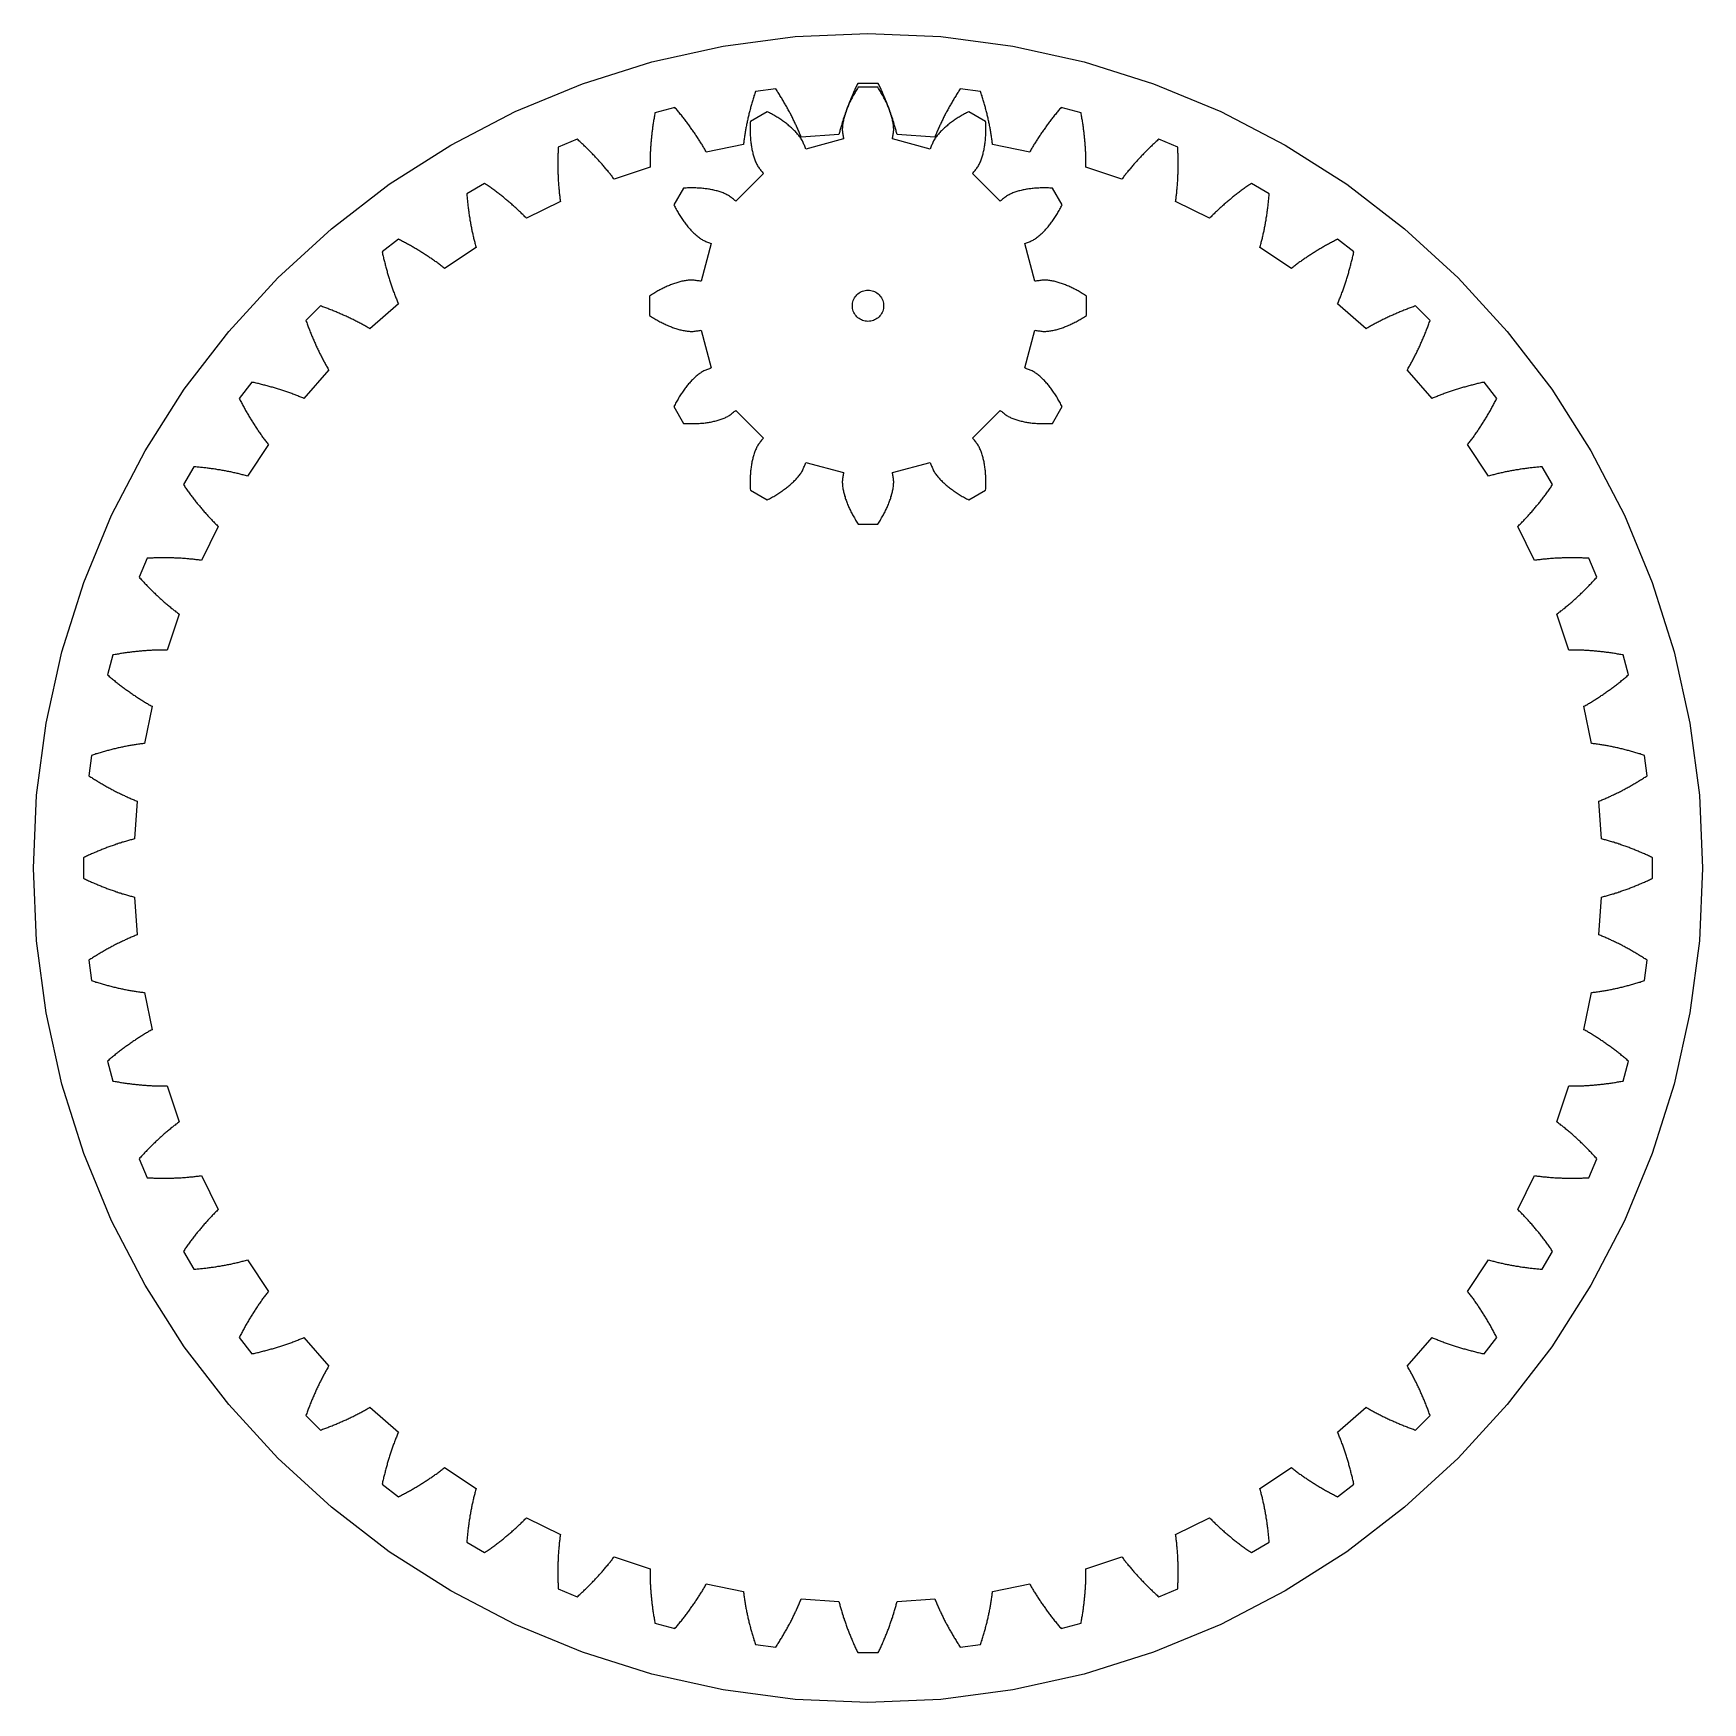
# Model space of a CAD drawing. Extents: x 4 to 271, y 3 to 271.
import ezdxf

# ---------------------------------------------------------------- set-up
doc = ezdxf.new("R2010")
doc.units = 0

msp = doc.modelspace()

# ---------------------------------------------------------------- linework, layer by layer
at = {"layer": '1'}
for points in [[(137.6, 270.6), (149.24, 270.09), (160.8, 268.57), (172.18, 266.05), (183.29, 262.54), (194.06, 258.08), (204.4, 252.7), (214.23, 246.44), (223.48, 239.34), (232.07, 231.47), (239.94, 222.88), (247.04, 213.63), (253.3, 203.8), (258.68, 193.46), (263.14, 182.69), (266.65, 171.58), (269.17, 160.2), (270.69, 148.64), (271.2, 137), (270.69, 125.36), (269.17, 113.8), (266.65, 102.42), (263.14, 91.31), (258.68, 80.54), (253.3, 70.2), (247.04, 60.37), (239.94, 51.12), (232.07, 42.53), (223.48, 34.66), (214.23, 27.56), (204.4, 21.3), (194.06, 15.92), (183.29, 11.46), (172.18, 7.95), (160.8, 5.43), (149.24, 3.91), (137.6, 3.4), (125.96, 3.91), (114.4, 5.43), (103.02, 7.95), (91.91, 11.46), (81.14, 15.92), (70.8, 21.3), (60.97, 27.56), (51.72, 34.66), (43.13, 42.53), (35.26, 51.12), (28.16, 60.37), (21.9, 70.2), (16.52, 80.54), (12.06, 91.31), (8.55, 102.42), (6.03, 113.8), (4.51, 125.36), (4, 137), (4.51, 148.64), (6.03, 160.2), (8.55, 171.58), (12.06, 182.69), (16.52, 193.46), (21.9, 203.8), (28.16, 213.63), (35.26, 222.88), (43.13, 231.47), (51.72, 239.34), (60.97, 246.44), (70.8, 252.7), (81.14, 258.08), (91.91, 262.54), (103.02, 266.05), (114.4, 268.57), (125.96, 270.09), (137.6, 270.6), (137.6, 270.6)], [(142.26, 254.41), (142.22, 254.57), (142.18, 254.74), (142.13, 254.9), (142.09, 255.06), (142.04, 255.23), (142, 255.39), (141.95, 255.55), (141.9, 255.72), (141.86, 255.88), (141.81, 256.05), (141.76, 256.21), (141.71, 256.37), (141.65, 256.54), (141.6, 256.7), (141.55, 256.86), (141.5, 257.03), (141.44, 257.19), (141.39, 257.36), (141.33, 257.52), (141.27, 257.68), (141.22, 257.85), (141.16, 258.01), (141.1, 258.18), (141.04, 258.34), (140.98, 258.5), (140.92, 258.67), (140.86, 258.83), (140.79, 258.99), (140.73, 259.16), (140.67, 259.32), (140.6, 259.49), (140.54, 259.65), (140.47, 259.81), (140.4, 259.98), (140.34, 260.14), (140.27, 260.3), (140.2, 260.47), (140.13, 260.63), (140.06, 260.79), (139.99, 260.96), (139.92, 261.12), (139.85, 261.28), (139.78, 261.45), (139.7, 261.61), (139.63, 261.77), (139.55, 261.94), (139.48, 262.1), (139.4, 262.26), (139.33, 262.43), (139.25, 262.59), (135.95, 262.59), (135.87, 262.43), (135.8, 262.26), (135.72, 262.1), (135.65, 261.94), (135.57, 261.77), (135.5, 261.61), (135.42, 261.45), (135.35, 261.28), (135.28, 261.12), (135.21, 260.96), (135.14, 260.79), (135.07, 260.63), (135, 260.47), (134.93, 260.3), (134.86, 260.14), (134.8, 259.98), (134.73, 259.81), (134.66, 259.65), (134.6, 259.49), (134.53, 259.32), (134.47, 259.16), (134.41, 258.99), (134.34, 258.83), (134.28, 258.67), (134.22, 258.5), (134.16, 258.34), (134.1, 258.18), (134.04, 258.01), (133.98, 257.85), (133.93, 257.68), (133.87, 257.52), (133.81, 257.36), (133.76, 257.19), (133.7, 257.03), (133.65, 256.86), (133.6, 256.7), (133.55, 256.54), (133.49, 256.37), (133.44, 256.21), (133.39, 256.05), (133.34, 255.88), (133.3, 255.72), (133.25, 255.55), (133.2, 255.39), (133.16, 255.23), (133.11, 255.06), (133.07, 254.9), (133.02, 254.74), (132.98, 254.57), (132.94, 254.41), (126.89, 254.01), (126.83, 254.17), (126.77, 254.33), (126.7, 254.48), (126.64, 254.64), (126.57, 254.8), (126.51, 254.95), (126.44, 255.11), (126.37, 255.26), (126.3, 255.42), (126.23, 255.58), (126.16, 255.73), (126.09, 255.89), (126.02, 256.04), (125.94, 256.2), (125.87, 256.35), (125.8, 256.51), (125.72, 256.67), (125.64, 256.82), (125.57, 256.98), (125.49, 257.13), (125.41, 257.29), (125.33, 257.44), (125.25, 257.6), (125.17, 257.75), (125.09, 257.9), (125.01, 258.06), (124.93, 258.21), (124.84, 258.37), (124.76, 258.52), (124.67, 258.68), (124.59, 258.83), (124.5, 258.98), (124.42, 259.14), (124.33, 259.29), (124.24, 259.44), (124.15, 259.6), (124.06, 259.75), (123.97, 259.9), (123.88, 260.06), (123.79, 260.21), (123.7, 260.36), (123.61, 260.51), (123.51, 260.67), (123.42, 260.82), (123.33, 260.97), (123.23, 261.12), (123.13, 261.27), (123.04, 261.43), (122.94, 261.58), (122.84, 261.73), (119.57, 261.3), (119.52, 261.13), (119.46, 260.96), (119.41, 260.78), (119.35, 260.61), (119.3, 260.44), (119.25, 260.27), (119.2, 260.1), (119.15, 259.93), (119.1, 259.76), (119.05, 259.58), (119, 259.41), (118.95, 259.24), (118.91, 259.07), (118.86, 258.9), (118.81, 258.73), (118.77, 258.56), (118.72, 258.39), (118.68, 258.22), (118.64, 258.05), (118.59, 257.87), (118.55, 257.7), (118.51, 257.53), (118.47, 257.36), (118.43, 257.19), (118.39, 257.02), (118.35, 256.85), (118.31, 256.68), (118.28, 256.51), (118.24, 256.34), (118.21, 256.17), (118.17, 256), (118.14, 255.83), (118.1, 255.66), (118.07, 255.49), (118.04, 255.32), (118.01, 255.15), (117.98, 254.99), (117.95, 254.82), (117.92, 254.65), (117.89, 254.48), (117.86, 254.31), (117.84, 254.14), (117.81, 253.97), (117.79, 253.8), (117.76, 253.64), (117.74, 253.47), (117.72, 253.3), (117.7, 253.13), (117.68, 252.96), (117.66, 252.8), (111.71, 251.61), (111.63, 251.76), (111.55, 251.91), (111.46, 252.05), (111.38, 252.2), (111.29, 252.35), (111.21, 252.49), (111.12, 252.64), (111.03, 252.79), (110.94, 252.93), (110.85, 253.08), (110.76, 253.22), (110.67, 253.37), (110.58, 253.51), (110.49, 253.66), (110.39, 253.8), (110.3, 253.95), (110.2, 254.09), (110.11, 254.24), (110.01, 254.38), (109.91, 254.52), (109.82, 254.67), (109.72, 254.81), (109.62, 254.95), (109.52, 255.09), (109.42, 255.24), (109.32, 255.38), (109.21, 255.52), (109.11, 255.66), (109.01, 255.81), (108.9, 255.95), (108.8, 256.09), (108.69, 256.23), (108.59, 256.37), (108.48, 256.51), (108.37, 256.65), (108.27, 256.79), (108.16, 256.93), (108.05, 257.07), (107.94, 257.21), (107.83, 257.35), (107.72, 257.49), (107.6, 257.63), (107.49, 257.77), (107.38, 257.91), (107.27, 258.05), (107.15, 258.19), (107.04, 258.32), (106.92, 258.46), (106.81, 258.6), (106.69, 258.74), (103.5, 257.88), (103.47, 257.71), (103.44, 257.53), (103.41, 257.35), (103.38, 257.17), (103.35, 257), (103.32, 256.82), (103.29, 256.64), (103.26, 256.47), (103.23, 256.29), (103.21, 256.11), (103.18, 255.94), (103.16, 255.76), (103.13, 255.59), (103.11, 255.41), (103.08, 255.24), (103.06, 255.06), (103.04, 254.88), (103.02, 254.71), (103, 254.53), (102.98, 254.36), (102.96, 254.19), (102.94, 254.01), (102.92, 253.84), (102.91, 253.66), (102.89, 253.49), (102.87, 253.31), (102.86, 253.14), (102.84, 252.97), (102.83, 252.79), (102.82, 252.62), (102.8, 252.45), (102.79, 252.28), (102.78, 252.1), (102.77, 251.93), (102.76, 251.76), (102.75, 251.59), (102.75, 251.41), (102.74, 251.24), (102.73, 251.07), (102.73, 250.9), (102.72, 250.73), (102.72, 250.56), (102.71, 250.39), (102.71, 250.22), (102.71, 250.05), (102.71, 249.88), (102.71, 249.71), (102.71, 249.54), (102.71, 249.37), (102.71, 249.2), (96.97, 247.25), (96.87, 247.39), (96.77, 247.52), (96.67, 247.66), (96.57, 247.79), (96.46, 247.93), (96.36, 248.06), (96.25, 248.19), (96.14, 248.33), (96.04, 248.46), (95.93, 248.59), (95.82, 248.73), (95.71, 248.86), (95.6, 248.99), (95.49, 249.12), (95.38, 249.25), (95.27, 249.38), (95.15, 249.51), (95.04, 249.64), (94.93, 249.77), (94.81, 249.9), (94.69, 250.03), (94.58, 250.16), (94.46, 250.29), (94.34, 250.42), (94.22, 250.55), (94.11, 250.68), (93.99, 250.8), (93.87, 250.93), (93.74, 251.06), (93.62, 251.18), (93.5, 251.31), (93.38, 251.44), (93.25, 251.56), (93.13, 251.69), (93.01, 251.81), (92.88, 251.94), (92.75, 252.06), (92.63, 252.19), (92.5, 252.31), (92.37, 252.44), (92.24, 252.56), (92.12, 252.68), (91.99, 252.81), (91.86, 252.93), (91.73, 253.05), (91.59, 253.17), (91.46, 253.3), (91.33, 253.42), (91.2, 253.54), (91.06, 253.66), (88.01, 252.4), (88.01, 252.22), (88, 252.04), (87.99, 251.86), (87.98, 251.68), (87.98, 251.5), (87.97, 251.32), (87.97, 251.14), (87.96, 250.96), (87.96, 250.78), (87.95, 250.61), (87.95, 250.43), (87.95, 250.25), (87.95, 250.07), (87.95, 249.9), (87.95, 249.72), (87.95, 249.54), (87.95, 249.37), (87.95, 249.19), (87.95, 249.01), (87.96, 248.84), (87.96, 248.66), (87.96, 248.49), (87.97, 248.31), (87.97, 248.14), (87.98, 247.96), (87.99, 247.79), (88, 247.61), (88, 247.44), (88.01, 247.27), (88.02, 247.09), (88.03, 246.92), (88.04, 246.75), (88.06, 246.57), (88.07, 246.4), (88.08, 246.23), (88.09, 246.06), (88.11, 245.89), (88.12, 245.72), (88.14, 245.54), (88.16, 245.37), (88.17, 245.2), (88.19, 245.03), (88.21, 244.86), (88.23, 244.7), (88.25, 244.53), (88.27, 244.36), (88.29, 244.19), (88.32, 244.02), (88.34, 243.85), (88.37, 243.69), (82.93, 241.01), (82.81, 241.13), (82.69, 241.25), (82.58, 241.37), (82.46, 241.49), (82.33, 241.61), (82.21, 241.73), (82.09, 241.85), (81.97, 241.96), (81.84, 242.08), (81.72, 242.2), (81.59, 242.32), (81.47, 242.43), (81.34, 242.55), (81.22, 242.67), (81.09, 242.78), (80.96, 242.9), (80.83, 243.01), (80.7, 243.12), (80.57, 243.24), (80.44, 243.35), (80.31, 243.47), (80.18, 243.58), (80.04, 243.69), (79.91, 243.8), (79.77, 243.91), (79.64, 244.03), (79.5, 244.14), (79.37, 244.25), (79.23, 244.36), (79.1, 244.47), (78.96, 244.58), (78.82, 244.69), (78.68, 244.79), (78.54, 244.9), (78.4, 245.01), (78.26, 245.12), (78.12, 245.23), (77.98, 245.33), (77.84, 245.44), (77.69, 245.55), (77.55, 245.65), (77.41, 245.76), (77.26, 245.86), (77.12, 245.97), (76.97, 246.07), (76.82, 246.18), (76.68, 246.28), (76.53, 246.38), (76.38, 246.49), (76.23, 246.59), (73.38, 244.94), (73.39, 244.76), (73.41, 244.58), (73.42, 244.4), (73.44, 244.22), (73.46, 244.04), (73.47, 243.86), (73.49, 243.69), (73.51, 243.51), (73.53, 243.33), (73.55, 243.15), (73.57, 242.98), (73.59, 242.8), (73.61, 242.62), (73.64, 242.45), (73.66, 242.27), (73.68, 242.1), (73.71, 241.92), (73.73, 241.75), (73.76, 241.57), (73.78, 241.4), (73.81, 241.23), (73.84, 241.05), (73.86, 240.88), (73.89, 240.71), (73.92, 240.54), (73.95, 240.36), (73.98, 240.19), (74.01, 240.02), (74.04, 239.85), (74.08, 239.68), (74.11, 239.51), (74.14, 239.34), (74.18, 239.17), (74.21, 239), (74.25, 238.83), (74.28, 238.66), (74.32, 238.5), (74.36, 238.33), (74.4, 238.16), (74.43, 237.99), (74.47, 237.83), (74.51, 237.66), (74.55, 237.5), (74.6, 237.33), (74.64, 237.17), (74.68, 237), (74.73, 236.84), (74.77, 236.67), (74.82, 236.51), (74.86, 236.35), (69.82, 232.98), (69.69, 233.09), (69.56, 233.19), (69.42, 233.29), (69.29, 233.4), (69.15, 233.5), (69.02, 233.6), (68.88, 233.7), (68.74, 233.81), (68.61, 233.91), (68.47, 234.01), (68.33, 234.11), (68.19, 234.2), (68.05, 234.3), (67.91, 234.4), (67.76, 234.5), (67.62, 234.6), (67.48, 234.69), (67.34, 234.79), (67.19, 234.89), (67.05, 234.98), (66.9, 235.08), (66.76, 235.17), (66.61, 235.27), (66.46, 235.36), (66.31, 235.45), (66.17, 235.54), (66.02, 235.64), (65.87, 235.73), (65.72, 235.82), (65.57, 235.91), (65.42, 236), (65.27, 236.09), (65.11, 236.18), (64.96, 236.27), (64.81, 236.36), (64.66, 236.45), (64.5, 236.54), (64.35, 236.62), (64.19, 236.71), (64.04, 236.8), (63.88, 236.88), (63.72, 236.97), (63.57, 237.06), (63.41, 237.14), (63.25, 237.22), (63.09, 237.31), (62.93, 237.39), (62.78, 237.48), (62.62, 237.56), (62.46, 237.64), (59.84, 235.63), (59.88, 235.46), (59.91, 235.28), (59.95, 235.1), (59.99, 234.93), (60.03, 234.75), (60.07, 234.58), (60.12, 234.41), (60.16, 234.23), (60.2, 234.06), (60.24, 233.89), (60.29, 233.71), (60.33, 233.54), (60.37, 233.37), (60.42, 233.2), (60.47, 233.03), (60.51, 232.86), (60.56, 232.69), (60.61, 232.52), (60.65, 232.35), (60.7, 232.18), (60.75, 232.01), (60.8, 231.84), (60.85, 231.67), (60.9, 231.5), (60.95, 231.34), (61, 231.17), (61.06, 231), (61.11, 230.84), (61.16, 230.67), (61.22, 230.51), (61.27, 230.34), (61.33, 230.18), (61.38, 230.02), (61.44, 229.85), (61.5, 229.69), (61.56, 229.53), (61.61, 229.37), (61.67, 229.21), (61.73, 229.05), (61.79, 228.88), (61.85, 228.72), (61.91, 228.57), (61.98, 228.41), (62.04, 228.25), (62.1, 228.09), (62.17, 227.93), (62.23, 227.78), (62.3, 227.62), (62.36, 227.46), (62.43, 227.31), (57.87, 223.31), (57.73, 223.4), (57.58, 223.49), (57.44, 223.57), (57.29, 223.66), (57.14, 223.74), (56.99, 223.82), (56.85, 223.91), (56.7, 223.99), (56.55, 224.07), (56.4, 224.15), (56.25, 224.23), (56.09, 224.31), (55.94, 224.39), (55.79, 224.47), (55.64, 224.55), (55.48, 224.63), (55.33, 224.71), (55.17, 224.78), (55.02, 224.86), (54.86, 224.93), (54.7, 225.01), (54.55, 225.08), (54.39, 225.16), (54.23, 225.23), (54.07, 225.31), (53.91, 225.38), (53.76, 225.45), (53.6, 225.52), (53.44, 225.59), (53.27, 225.66), (53.11, 225.73), (52.95, 225.8), (52.79, 225.87), (52.63, 225.94), (52.46, 226.01), (52.3, 226.08), (52.14, 226.14), (51.97, 226.21), (51.81, 226.28), (51.64, 226.34), (51.47, 226.41), (51.31, 226.47), (51.14, 226.54), (50.97, 226.6), (50.81, 226.66), (50.64, 226.73), (50.47, 226.79), (50.3, 226.85), (50.13, 226.91), (49.96, 226.97), (47.63, 224.64), (47.69, 224.47), (47.75, 224.3), (47.81, 224.13), (47.87, 223.96), (47.94, 223.79), (48, 223.63), (48.06, 223.46), (48.13, 223.29), (48.19, 223.13), (48.26, 222.96), (48.32, 222.79), (48.39, 222.63), (48.46, 222.46), (48.52, 222.3), (48.59, 222.14), (48.66, 221.97), (48.73, 221.81), (48.8, 221.65), (48.87, 221.49), (48.94, 221.33), (49.01, 221.16), (49.08, 221), (49.15, 220.84), (49.22, 220.69), (49.29, 220.53), (49.37, 220.37), (49.44, 220.21), (49.52, 220.05), (49.59, 219.9), (49.67, 219.74), (49.74, 219.58), (49.82, 219.43), (49.89, 219.27), (49.97, 219.12), (50.05, 218.96), (50.13, 218.81), (50.21, 218.66), (50.29, 218.51), (50.37, 218.35), (50.45, 218.2), (50.53, 218.05), (50.61, 217.9), (50.69, 217.75), (50.78, 217.61), (50.86, 217.46), (50.94, 217.31), (51.03, 217.16), (51.11, 217.02), (51.2, 216.87), (51.29, 216.73), (47.29, 212.17), (47.14, 212.24), (46.98, 212.3), (46.82, 212.37), (46.67, 212.43), (46.51, 212.5), (46.35, 212.56), (46.19, 212.62), (46.03, 212.69), (45.88, 212.75), (45.72, 212.81), (45.55, 212.87), (45.39, 212.93), (45.23, 212.99), (45.07, 213.04), (44.91, 213.1), (44.75, 213.16), (44.58, 213.22), (44.42, 213.27), (44.26, 213.33), (44.09, 213.38), (43.93, 213.44), (43.76, 213.49), (43.6, 213.54), (43.43, 213.6), (43.26, 213.65), (43.1, 213.7), (42.93, 213.75), (42.76, 213.8), (42.59, 213.85), (42.42, 213.9), (42.25, 213.95), (42.08, 213.99), (41.91, 214.04), (41.74, 214.09), (41.57, 214.13), (41.4, 214.18), (41.23, 214.23), (41.06, 214.27), (40.89, 214.31), (40.71, 214.36), (40.54, 214.4), (40.37, 214.44), (40.19, 214.48), (40.02, 214.53), (39.85, 214.57), (39.67, 214.61), (39.5, 214.65), (39.32, 214.69), (39.14, 214.72), (38.97, 214.76), (36.96, 212.14), (37.04, 211.98), (37.12, 211.82), (37.21, 211.67), (37.29, 211.51), (37.38, 211.35), (37.46, 211.19), (37.54, 211.03), (37.63, 210.88), (37.72, 210.72), (37.8, 210.56), (37.89, 210.41), (37.98, 210.25), (38.06, 210.1), (38.15, 209.94), (38.24, 209.79), (38.33, 209.64), (38.42, 209.49), (38.51, 209.33), (38.6, 209.18), (38.69, 209.03), (38.78, 208.88), (38.87, 208.73), (38.96, 208.58), (39.06, 208.43), (39.15, 208.29), (39.24, 208.14), (39.33, 207.99), (39.43, 207.84), (39.52, 207.7), (39.62, 207.55), (39.71, 207.41), (39.81, 207.26), (39.91, 207.12), (40, 206.98), (40.1, 206.84), (40.2, 206.69), (40.3, 206.55), (40.4, 206.41), (40.49, 206.27), (40.59, 206.13), (40.69, 205.99), (40.79, 205.86), (40.9, 205.72), (41, 205.58), (41.1, 205.45), (41.2, 205.31), (41.31, 205.18), (41.41, 205.04), (41.51, 204.91), (41.62, 204.78), (38.25, 199.74), (38.09, 199.78), (37.93, 199.83), (37.76, 199.87), (37.6, 199.92), (37.43, 199.96), (37.27, 200), (37.1, 200.05), (36.94, 200.09), (36.77, 200.13), (36.61, 200.17), (36.44, 200.2), (36.27, 200.24), (36.1, 200.28), (35.94, 200.32), (35.77, 200.35), (35.6, 200.39), (35.43, 200.42), (35.26, 200.46), (35.09, 200.49), (34.92, 200.52), (34.75, 200.56), (34.58, 200.59), (34.41, 200.62), (34.24, 200.65), (34.06, 200.68), (33.89, 200.71), (33.72, 200.74), (33.55, 200.76), (33.37, 200.79), (33.2, 200.82), (33.03, 200.84), (32.85, 200.87), (32.68, 200.89), (32.5, 200.92), (32.33, 200.94), (32.15, 200.96), (31.98, 200.99), (31.8, 201.01), (31.62, 201.03), (31.45, 201.05), (31.27, 201.07), (31.09, 201.09), (30.91, 201.11), (30.74, 201.13), (30.56, 201.14), (30.38, 201.16), (30.2, 201.18), (30.02, 201.19), (29.84, 201.21), (29.66, 201.22), (28.01, 198.37), (28.11, 198.22), (28.22, 198.07), (28.32, 197.92), (28.42, 197.78), (28.53, 197.63), (28.63, 197.48), (28.74, 197.34), (28.84, 197.19), (28.95, 197.05), (29.05, 196.91), (29.16, 196.76), (29.27, 196.62), (29.37, 196.48), (29.48, 196.34), (29.59, 196.2), (29.7, 196.06), (29.81, 195.92), (29.91, 195.78), (30.02, 195.64), (30.13, 195.5), (30.24, 195.37), (30.35, 195.23), (30.46, 195.1), (30.57, 194.96), (30.69, 194.83), (30.8, 194.69), (30.91, 194.56), (31.02, 194.42), (31.13, 194.29), (31.25, 194.16), (31.36, 194.03), (31.48, 193.9), (31.59, 193.77), (31.7, 193.64), (31.82, 193.51), (31.93, 193.38), (32.05, 193.26), (32.17, 193.13), (32.28, 193.01), (32.4, 192.88), (32.52, 192.76), (32.64, 192.63), (32.75, 192.51), (32.87, 192.39), (32.99, 192.27), (33.11, 192.14), (33.23, 192.02), (33.35, 191.91), (33.47, 191.79), (33.59, 191.67), (30.91, 186.23), (30.75, 186.26), (30.58, 186.28), (30.41, 186.31), (30.24, 186.33), (30.07, 186.35), (29.9, 186.37), (29.74, 186.39), (29.57, 186.41), (29.4, 186.43), (29.23, 186.44), (29.06, 186.46), (28.88, 186.48), (28.71, 186.49), (28.54, 186.51), (28.37, 186.52), (28.2, 186.53), (28.03, 186.54), (27.85, 186.56), (27.68, 186.57), (27.51, 186.58), (27.33, 186.59), (27.16, 186.6), (26.99, 186.6), (26.81, 186.61), (26.64, 186.62), (26.46, 186.63), (26.29, 186.63), (26.11, 186.64), (25.94, 186.64), (25.76, 186.64), (25.59, 186.65), (25.41, 186.65), (25.23, 186.65), (25.06, 186.65), (24.88, 186.65), (24.7, 186.65), (24.53, 186.65), (24.35, 186.65), (24.17, 186.65), (23.99, 186.65), (23.82, 186.64), (23.64, 186.64), (23.46, 186.63), (23.28, 186.63), (23.1, 186.62), (22.92, 186.62), (22.74, 186.61), (22.56, 186.6), (22.38, 186.59), (22.2, 186.59), (20.94, 183.54), (21.06, 183.4), (21.18, 183.27), (21.3, 183.14), (21.43, 183.01), (21.55, 182.87), (21.67, 182.74), (21.79, 182.61), (21.92, 182.48), (22.04, 182.36), (22.16, 182.23), (22.29, 182.1), (22.41, 181.97), (22.54, 181.85), (22.66, 181.72), (22.79, 181.59), (22.91, 181.47), (23.04, 181.35), (23.16, 181.22), (23.29, 181.1), (23.42, 180.98), (23.54, 180.86), (23.67, 180.73), (23.8, 180.61), (23.92, 180.49), (24.05, 180.38), (24.18, 180.26), (24.31, 180.14), (24.44, 180.02), (24.57, 179.91), (24.7, 179.79), (24.83, 179.67), (24.96, 179.56), (25.09, 179.45), (25.22, 179.33), (25.35, 179.22), (25.48, 179.11), (25.61, 179), (25.74, 178.89), (25.87, 178.78), (26.01, 178.67), (26.14, 178.56), (26.27, 178.46), (26.41, 178.35), (26.54, 178.24), (26.67, 178.14), (26.81, 178.03), (26.94, 177.93), (27.08, 177.83), (27.21, 177.73), (27.35, 177.63), (25.4, 171.89), (25.23, 171.89), (25.06, 171.89), (24.89, 171.89), (24.72, 171.89), (24.55, 171.89), (24.38, 171.89), (24.21, 171.89), (24.04, 171.88), (23.87, 171.88), (23.7, 171.87), (23.53, 171.87), (23.36, 171.86), (23.19, 171.85), (23.01, 171.85), (22.84, 171.84), (22.67, 171.83), (22.5, 171.82), (22.32, 171.81), (22.15, 171.8), (21.98, 171.78), (21.81, 171.77), (21.63, 171.76), (21.46, 171.74), (21.29, 171.73), (21.11, 171.71), (20.94, 171.69), (20.76, 171.68), (20.59, 171.66), (20.41, 171.64), (20.24, 171.62), (20.07, 171.6), (19.89, 171.58), (19.72, 171.56), (19.54, 171.54), (19.36, 171.52), (19.19, 171.49), (19.01, 171.47), (18.84, 171.44), (18.66, 171.42), (18.49, 171.39), (18.31, 171.37), (18.13, 171.34), (17.96, 171.31), (17.78, 171.28), (17.6, 171.25), (17.43, 171.22), (17.25, 171.19), (17.07, 171.16), (16.89, 171.13), (16.72, 171.1), (15.86, 167.91), (16, 167.79), (16.14, 167.68), (16.28, 167.56), (16.41, 167.45), (16.55, 167.33), (16.69, 167.22), (16.83, 167.11), (16.97, 167), (17.11, 166.88), (17.25, 166.77), (17.39, 166.66), (17.53, 166.55), (17.67, 166.44), (17.81, 166.33), (17.95, 166.23), (18.09, 166.12), (18.23, 166.01), (18.37, 165.91), (18.51, 165.8), (18.65, 165.7), (18.79, 165.59), (18.94, 165.49), (19.08, 165.39), (19.22, 165.28), (19.36, 165.18), (19.51, 165.08), (19.65, 164.98), (19.79, 164.88), (19.93, 164.78), (20.08, 164.69), (20.22, 164.59), (20.36, 164.49), (20.51, 164.4), (20.65, 164.3), (20.8, 164.21), (20.94, 164.11), (21.09, 164.02), (21.23, 163.93), (21.38, 163.84), (21.52, 163.75), (21.67, 163.66), (21.81, 163.57), (21.96, 163.48), (22.11, 163.39), (22.25, 163.31), (22.4, 163.22), (22.55, 163.14), (22.69, 163.05), (22.84, 162.97), (22.99, 162.89), (21.8, 156.94), (21.64, 156.92), (21.47, 156.9), (21.3, 156.88), (21.13, 156.86), (20.96, 156.84), (20.8, 156.81), (20.63, 156.79), (20.46, 156.76), (20.29, 156.74), (20.12, 156.71), (19.95, 156.68), (19.78, 156.65), (19.61, 156.62), (19.45, 156.59), (19.28, 156.56), (19.11, 156.53), (18.94, 156.5), (18.77, 156.46), (18.6, 156.43), (18.43, 156.39), (18.26, 156.36), (18.09, 156.32), (17.92, 156.29), (17.75, 156.25), (17.58, 156.21), (17.41, 156.17), (17.24, 156.13), (17.07, 156.09), (16.9, 156.05), (16.73, 156.01), (16.55, 155.96), (16.38, 155.92), (16.21, 155.88), (16.04, 155.83), (15.87, 155.79), (15.7, 155.74), (15.53, 155.69), (15.36, 155.65), (15.19, 155.6), (15.02, 155.55), (14.84, 155.5), (14.67, 155.45), (14.5, 155.4), (14.33, 155.35), (14.16, 155.3), (13.99, 155.25), (13.82, 155.19), (13.64, 155.14), (13.47, 155.08), (13.3, 155.03), (12.87, 151.76), (13.02, 151.66), (13.17, 151.56), (13.33, 151.47), (13.48, 151.37), (13.63, 151.27), (13.78, 151.18), (13.93, 151.09), (14.09, 150.99), (14.24, 150.9), (14.39, 150.81), (14.54, 150.72), (14.7, 150.63), (14.85, 150.54), (15, 150.45), (15.16, 150.36), (15.31, 150.27), (15.46, 150.18), (15.62, 150.1), (15.77, 150.01), (15.92, 149.93), (16.08, 149.84), (16.23, 149.76), (16.39, 149.67), (16.54, 149.59), (16.7, 149.51), (16.85, 149.43), (17, 149.35), (17.16, 149.27), (17.31, 149.19), (17.47, 149.11), (17.62, 149.03), (17.78, 148.96), (17.93, 148.88), (18.09, 148.8), (18.25, 148.73), (18.4, 148.66), (18.56, 148.58), (18.71, 148.51), (18.87, 148.44), (19.02, 148.37), (19.18, 148.3), (19.34, 148.23), (19.49, 148.16), (19.65, 148.09), (19.8, 148.03), (19.96, 147.96), (20.12, 147.9), (20.27, 147.83), (20.43, 147.77), (20.59, 147.71), (20.19, 141.66), (20.03, 141.62), (19.86, 141.58), (19.7, 141.53), (19.54, 141.49), (19.37, 141.44), (19.21, 141.4), (19.05, 141.35), (18.88, 141.3), (18.72, 141.26), (18.55, 141.21), (18.39, 141.16), (18.23, 141.11), (18.06, 141.05), (17.9, 141), (17.74, 140.95), (17.57, 140.9), (17.41, 140.84), (17.24, 140.79), (17.08, 140.73), (16.92, 140.67), (16.75, 140.62), (16.59, 140.56), (16.42, 140.5), (16.26, 140.44), (16.1, 140.38), (15.93, 140.32), (15.77, 140.26), (15.61, 140.19), (15.44, 140.13), (15.28, 140.07), (15.11, 140), (14.95, 139.94), (14.79, 139.87), (14.62, 139.8), (14.46, 139.74), (14.3, 139.67), (14.13, 139.6), (13.97, 139.53), (13.81, 139.46), (13.64, 139.39), (13.48, 139.32), (13.32, 139.25), (13.15, 139.18), (12.99, 139.1), (12.83, 139.03), (12.66, 138.95), (12.5, 138.88), (12.34, 138.8), (12.17, 138.73), (12.01, 138.65), (12.01, 135.35), (12.17, 135.27), (12.34, 135.2), (12.5, 135.12), (12.66, 135.05), (12.83, 134.97), (12.99, 134.9), (13.15, 134.82), (13.32, 134.75), (13.48, 134.68), (13.64, 134.61), (13.81, 134.54), (13.97, 134.47), (14.13, 134.4), (14.3, 134.33), (14.46, 134.26), (14.62, 134.2), (14.79, 134.13), (14.95, 134.06), (15.11, 134), (15.28, 133.93), (15.44, 133.87), (15.61, 133.81), (15.77, 133.74), (15.93, 133.68), (16.1, 133.62), (16.26, 133.56), (16.42, 133.5), (16.59, 133.44), (16.75, 133.38), (16.92, 133.33), (17.08, 133.27), (17.24, 133.21), (17.41, 133.16), (17.57, 133.1), (17.74, 133.05), (17.9, 133), (18.06, 132.95), (18.23, 132.89), (18.39, 132.84), (18.55, 132.79), (18.72, 132.74), (18.88, 132.7), (19.05, 132.65), (19.21, 132.6), (19.37, 132.56), (19.54, 132.51), (19.7, 132.47), (19.86, 132.42), (20.03, 132.38), (20.19, 132.34), (20.59, 126.29), (20.43, 126.23), (20.27, 126.17), (20.12, 126.1), (19.96, 126.04), (19.8, 125.97), (19.65, 125.91), (19.49, 125.84), (19.34, 125.77), (19.18, 125.7), (19.02, 125.63), (18.87, 125.56), (18.71, 125.49), (18.56, 125.42), (18.4, 125.34), (18.25, 125.27), (18.09, 125.2), (17.93, 125.12), (17.78, 125.04), (17.62, 124.97), (17.47, 124.89), (17.31, 124.81), (17.16, 124.73), (17, 124.65), (16.85, 124.57), (16.7, 124.49), (16.54, 124.41), (16.39, 124.33), (16.23, 124.24), (16.08, 124.16), (15.92, 124.07), (15.77, 123.99), (15.62, 123.9), (15.46, 123.82), (15.31, 123.73), (15.16, 123.64), (15, 123.55), (14.85, 123.46), (14.7, 123.37), (14.54, 123.28), (14.39, 123.19), (14.24, 123.1), (14.09, 123.01), (13.93, 122.91), (13.78, 122.82), (13.63, 122.73), (13.48, 122.63), (13.33, 122.53), (13.17, 122.44), (13.02, 122.34), (12.87, 122.24), (13.3, 118.97), (13.47, 118.92), (13.64, 118.86), (13.82, 118.81), (13.99, 118.75), (14.16, 118.7), (14.33, 118.65), (14.5, 118.6), (14.67, 118.55), (14.84, 118.5), (15.02, 118.45), (15.19, 118.4), (15.36, 118.35), (15.53, 118.31), (15.7, 118.26), (15.87, 118.21), (16.04, 118.17), (16.21, 118.12), (16.38, 118.08), (16.55, 118.04), (16.73, 117.99), (16.9, 117.95), (17.07, 117.91), (17.24, 117.87), (17.41, 117.83), (17.58, 117.79), (17.75, 117.75), (17.92, 117.71), (18.09, 117.68), (18.26, 117.64), (18.43, 117.61), (18.6, 117.57), (18.77, 117.54), (18.94, 117.5), (19.11, 117.47), (19.28, 117.44), (19.45, 117.41), (19.61, 117.38), (19.78, 117.35), (19.95, 117.32), (20.12, 117.29), (20.29, 117.26), (20.46, 117.24), (20.63, 117.21), (20.8, 117.19), (20.96, 117.16), (21.13, 117.14), (21.3, 117.12), (21.47, 117.1), (21.64, 117.08), (21.8, 117.06), (22.99, 111.11), (22.84, 111.03), (22.69, 110.95), (22.55, 110.86), (22.4, 110.78), (22.25, 110.69), (22.11, 110.61), (21.96, 110.52), (21.81, 110.43), (21.67, 110.34), (21.52, 110.25), (21.38, 110.16), (21.23, 110.07), (21.09, 109.98), (20.94, 109.89), (20.8, 109.79), (20.65, 109.7), (20.51, 109.6), (20.36, 109.51), (20.22, 109.41), (20.08, 109.31), (19.93, 109.22), (19.79, 109.12), (19.65, 109.02), (19.51, 108.92), (19.36, 108.82), (19.22, 108.72), (19.08, 108.61), (18.94, 108.51), (18.79, 108.41), (18.65, 108.3), (18.51, 108.2), (18.37, 108.09), (18.23, 107.99), (18.09, 107.88), (17.95, 107.77), (17.81, 107.67), (17.67, 107.56), (17.53, 107.45), (17.39, 107.34), (17.25, 107.23), (17.11, 107.12), (16.97, 107), (16.83, 106.89), (16.69, 106.78), (16.55, 106.67), (16.41, 106.55), (16.28, 106.44), (16.14, 106.32), (16, 106.21), (15.86, 106.09), (16.72, 102.9), (16.89, 102.87), (17.07, 102.84), (17.25, 102.81), (17.43, 102.78), (17.6, 102.75), (17.78, 102.72), (17.96, 102.69), (18.13, 102.66), (18.31, 102.63), (18.49, 102.61), (18.66, 102.58), (18.84, 102.56), (19.01, 102.53), (19.19, 102.51), (19.36, 102.48), (19.54, 102.46), (19.72, 102.44), (19.89, 102.42), (20.07, 102.4), (20.24, 102.38), (20.41, 102.36), (20.59, 102.34), (20.76, 102.32), (20.94, 102.31), (21.11, 102.29), (21.29, 102.27), (21.46, 102.26), (21.63, 102.24), (21.81, 102.23), (21.98, 102.22), (22.15, 102.2), (22.32, 102.19), (22.5, 102.18), (22.67, 102.17), (22.84, 102.16), (23.01, 102.15), (23.19, 102.15), (23.36, 102.14), (23.53, 102.13), (23.7, 102.13), (23.87, 102.12), (24.04, 102.12), (24.21, 102.11), (24.38, 102.11), (24.55, 102.11), (24.72, 102.11), (24.89, 102.11), (25.06, 102.11), (25.23, 102.11), (25.4, 102.11), (27.35, 96.37), (27.21, 96.27), (27.08, 96.17), (26.94, 96.07), (26.81, 95.97), (26.67, 95.86), (26.54, 95.76), (26.41, 95.65), (26.27, 95.54), (26.14, 95.44), (26.01, 95.33), (25.87, 95.22), (25.74, 95.11), (25.61, 95), (25.48, 94.89), (25.35, 94.78), (25.22, 94.67), (25.09, 94.55), (24.96, 94.44), (24.83, 94.33), (24.7, 94.21), (24.57, 94.09), (24.44, 93.98), (24.31, 93.86), (24.18, 93.74), (24.05, 93.62), (23.92, 93.51), (23.8, 93.39), (23.67, 93.27), (23.54, 93.14), (23.42, 93.02), (23.29, 92.9), (23.16, 92.78), (23.04, 92.65), (22.91, 92.53), (22.79, 92.41), (22.66, 92.28), (22.54, 92.15), (22.41, 92.03), (22.29, 91.9), (22.16, 91.77), (22.04, 91.64), (21.92, 91.52), (21.79, 91.39), (21.67, 91.26), (21.55, 91.13), (21.43, 90.99), (21.3, 90.86), (21.18, 90.73), (21.06, 90.6), (20.94, 90.46), (22.2, 87.41), (22.38, 87.41), (22.56, 87.4), (22.74, 87.39), (22.92, 87.38), (23.1, 87.38), (23.28, 87.37), (23.46, 87.37), (23.64, 87.36), (23.82, 87.36), (23.99, 87.35), (24.17, 87.35), (24.35, 87.35), (24.53, 87.35), (24.7, 87.35), (24.88, 87.35), (25.06, 87.35), (25.23, 87.35), (25.41, 87.35), (25.59, 87.35), (25.76, 87.36), (25.94, 87.36), (26.11, 87.36), (26.29, 87.37), (26.46, 87.37), (26.64, 87.38), (26.81, 87.39), (26.99, 87.4), (27.16, 87.4), (27.33, 87.41), (27.51, 87.42), (27.68, 87.43), (27.85, 87.44), (28.03, 87.46), (28.2, 87.47), (28.37, 87.48), (28.54, 87.49), (28.71, 87.51), (28.88, 87.52), (29.06, 87.54), (29.23, 87.56), (29.4, 87.57), (29.57, 87.59), (29.74, 87.61), (29.9, 87.63), (30.07, 87.65), (30.24, 87.67), (30.41, 87.69), (30.58, 87.72), (30.75, 87.74), (30.91, 87.77), (33.59, 82.33), (33.47, 82.21), (33.35, 82.09), (33.23, 81.98), (33.11, 81.86), (32.99, 81.73), (32.87, 81.61), (32.75, 81.49), (32.64, 81.37), (32.52, 81.24), (32.4, 81.12), (32.28, 80.99), (32.17, 80.87), (32.05, 80.74), (31.93, 80.62), (31.82, 80.49), (31.7, 80.36), (31.59, 80.23), (31.48, 80.1), (31.36, 79.97), (31.25, 79.84), (31.13, 79.71), (31.02, 79.58), (30.91, 79.44), (30.8, 79.31), (30.69, 79.17), (30.57, 79.04), (30.46, 78.9), (30.35, 78.77), (30.24, 78.63), (30.13, 78.5), (30.02, 78.36), (29.91, 78.22), (29.81, 78.08), (29.7, 77.94), (29.59, 77.8), (29.48, 77.66), (29.37, 77.52), (29.27, 77.38), (29.16, 77.24), (29.05, 77.09), (28.95, 76.95), (28.84, 76.81), (28.74, 76.66), (28.63, 76.52), (28.53, 76.37), (28.42, 76.22), (28.32, 76.08), (28.22, 75.93), (28.11, 75.78), (28.01, 75.63), (29.66, 72.78), (29.84, 72.79), (30.02, 72.81), (30.2, 72.82), (30.38, 72.84), (30.56, 72.86), (30.74, 72.87), (30.91, 72.89), (31.09, 72.91), (31.27, 72.93), (31.45, 72.95), (31.62, 72.97), (31.8, 72.99), (31.98, 73.01), (32.15, 73.04), (32.33, 73.06), (32.5, 73.08), (32.68, 73.11), (32.85, 73.13), (33.03, 73.16), (33.2, 73.18), (33.37, 73.21), (33.55, 73.24), (33.72, 73.26), (33.89, 73.29), (34.06, 73.32), (34.24, 73.35), (34.41, 73.38), (34.58, 73.41), (34.75, 73.44), (34.92, 73.48), (35.09, 73.51), (35.26, 73.54), (35.43, 73.58), (35.6, 73.61), (35.77, 73.65), (35.94, 73.68), (36.1, 73.72), (36.27, 73.76), (36.44, 73.8), (36.61, 73.83), (36.77, 73.87), (36.94, 73.91), (37.1, 73.95), (37.27, 74), (37.43, 74.04), (37.6, 74.08), (37.76, 74.13), (37.93, 74.17), (38.09, 74.22), (38.25, 74.26), (41.62, 69.22), (41.51, 69.09), (41.41, 68.96), (41.31, 68.82), (41.2, 68.69), (41.1, 68.55), (41, 68.42), (40.9, 68.28), (40.79, 68.14), (40.69, 68.01), (40.59, 67.87), (40.49, 67.73), (40.4, 67.59), (40.3, 67.45), (40.2, 67.31), (40.1, 67.16), (40, 67.02), (39.91, 66.88), (39.81, 66.74), (39.71, 66.59), (39.62, 66.45), (39.52, 66.3), (39.43, 66.16), (39.33, 66.01), (39.24, 65.86), (39.15, 65.71), (39.06, 65.57), (38.96, 65.42), (38.87, 65.27), (38.78, 65.12), (38.69, 64.97), (38.6, 64.82), (38.51, 64.67), (38.42, 64.51), (38.33, 64.36), (38.24, 64.21), (38.15, 64.06), (38.06, 63.9), (37.98, 63.75), (37.89, 63.59), (37.8, 63.44), (37.72, 63.28), (37.63, 63.12), (37.54, 62.97), (37.46, 62.81), (37.38, 62.65), (37.29, 62.49), (37.21, 62.33), (37.12, 62.18), (37.04, 62.02), (36.96, 61.86), (38.97, 59.24), (39.14, 59.28), (39.32, 59.31), (39.5, 59.35), (39.67, 59.39), (39.85, 59.43), (40.02, 59.47), (40.19, 59.52), (40.37, 59.56), (40.54, 59.6), (40.71, 59.64), (40.89, 59.69), (41.06, 59.73), (41.23, 59.77), (41.4, 59.82), (41.57, 59.87), (41.74, 59.91), (41.91, 59.96), (42.08, 60.01), (42.25, 60.05), (42.42, 60.1), (42.59, 60.15), (42.76, 60.2), (42.93, 60.25), (43.1, 60.3), (43.26, 60.35), (43.43, 60.4), (43.6, 60.46), (43.76, 60.51), (43.93, 60.56), (44.09, 60.62), (44.26, 60.67), (44.42, 60.73), (44.58, 60.78), (44.75, 60.84), (44.91, 60.9), (45.07, 60.96), (45.23, 61.01), (45.39, 61.07), (45.55, 61.13), (45.72, 61.19), (45.88, 61.25), (46.03, 61.31), (46.19, 61.38), (46.35, 61.44), (46.51, 61.5), (46.67, 61.57), (46.82, 61.63), (46.98, 61.7), (47.14, 61.76), (47.29, 61.83), (51.29, 57.27), (51.2, 57.13), (51.11, 56.98), (51.03, 56.84), (50.94, 56.69), (50.86, 56.54), (50.78, 56.39), (50.69, 56.25), (50.61, 56.1), (50.53, 55.95), (50.45, 55.8), (50.37, 55.65), (50.29, 55.49), (50.21, 55.34), (50.13, 55.19), (50.05, 55.04), (49.97, 54.88), (49.89, 54.73), (49.82, 54.57), (49.74, 54.42), (49.67, 54.26), (49.59, 54.1), (49.52, 53.95), (49.44, 53.79), (49.37, 53.63), (49.29, 53.47), (49.22, 53.31), (49.15, 53.16), (49.08, 53), (49.01, 52.84), (48.94, 52.67), (48.87, 52.51), (48.8, 52.35), (48.73, 52.19), (48.66, 52.03), (48.59, 51.86), (48.52, 51.7), (48.46, 51.54), (48.39, 51.37), (48.32, 51.21), (48.26, 51.04), (48.19, 50.87), (48.13, 50.71), (48.06, 50.54), (48, 50.37), (47.94, 50.21), (47.87, 50.04), (47.81, 49.87), (47.75, 49.7), (47.69, 49.53), (47.63, 49.36), (49.96, 47.03), (50.13, 47.09), (50.3, 47.15), (50.47, 47.21), (50.64, 47.27), (50.81, 47.34), (50.97, 47.4), (51.14, 47.46), (51.31, 47.53), (51.47, 47.59), (51.64, 47.66), (51.81, 47.72), (51.97, 47.79), (52.14, 47.86), (52.3, 47.92), (52.46, 47.99), (52.63, 48.06), (52.79, 48.13), (52.95, 48.2), (53.11, 48.27), (53.27, 48.34), (53.44, 48.41), (53.6, 48.48), (53.76, 48.55), (53.91, 48.62), (54.07, 48.69), (54.23, 48.77), (54.39, 48.84), (54.55, 48.92), (54.7, 48.99), (54.86, 49.07), (55.02, 49.14), (55.17, 49.22), (55.33, 49.29), (55.48, 49.37), (55.64, 49.45), (55.79, 49.53), (55.94, 49.61), (56.09, 49.69), (56.25, 49.77), (56.4, 49.85), (56.55, 49.93), (56.7, 50.01), (56.85, 50.09), (56.99, 50.18), (57.14, 50.26), (57.29, 50.34), (57.44, 50.43), (57.58, 50.51), (57.73, 50.6), (57.87, 50.69), (62.43, 46.69), (62.36, 46.54), (62.3, 46.38), (62.23, 46.22), (62.17, 46.07), (62.1, 45.91), (62.04, 45.75), (61.98, 45.59), (61.91, 45.43), (61.85, 45.28), (61.79, 45.12), (61.73, 44.95), (61.67, 44.79), (61.61, 44.63), (61.56, 44.47), (61.5, 44.31), (61.44, 44.15), (61.38, 43.98), (61.33, 43.82), (61.27, 43.66), (61.22, 43.49), (61.16, 43.33), (61.11, 43.16), (61.06, 43), (61, 42.83), (60.95, 42.66), (60.9, 42.5), (60.85, 42.33), (60.8, 42.16), (60.75, 41.99), (60.7, 41.82), (60.65, 41.65), (60.61, 41.48), (60.56, 41.31), (60.51, 41.14), (60.47, 40.97), (60.42, 40.8), (60.37, 40.63), (60.33, 40.46), (60.29, 40.29), (60.24, 40.11), (60.2, 39.94), (60.16, 39.77), (60.12, 39.59), (60.07, 39.42), (60.03, 39.25), (59.99, 39.07), (59.95, 38.9), (59.91, 38.72), (59.88, 38.54), (59.84, 38.37), (62.46, 36.36), (62.62, 36.44), (62.78, 36.52), (62.93, 36.61), (63.09, 36.69), (63.25, 36.78), (63.41, 36.86), (63.57, 36.94), (63.72, 37.03), (63.88, 37.12), (64.04, 37.2), (64.19, 37.29), (64.35, 37.38), (64.5, 37.46), (64.66, 37.55), (64.81, 37.64), (64.96, 37.73), (65.11, 37.82), (65.27, 37.91), (65.42, 38), (65.57, 38.09), (65.72, 38.18), (65.87, 38.27), (66.02, 38.36), (66.17, 38.46), (66.31, 38.55), (66.46, 38.64), (66.61, 38.73), (66.76, 38.83), (66.9, 38.92), (67.05, 39.02), (67.19, 39.11), (67.34, 39.21), (67.48, 39.31), (67.62, 39.4), (67.76, 39.5), (67.91, 39.6), (68.05, 39.7), (68.19, 39.8), (68.33, 39.89), (68.47, 39.99), (68.61, 40.09), (68.74, 40.19), (68.88, 40.3), (69.02, 40.4), (69.15, 40.5), (69.29, 40.6), (69.42, 40.71), (69.56, 40.81), (69.69, 40.91), (69.82, 41.02), (74.86, 37.65), (74.82, 37.49), (74.77, 37.33), (74.73, 37.16), (74.68, 37), (74.64, 36.83), (74.6, 36.67), (74.55, 36.5), (74.51, 36.34), (74.47, 36.17), (74.43, 36.01), (74.4, 35.84), (74.36, 35.67), (74.32, 35.5), (74.28, 35.34), (74.25, 35.17), (74.21, 35), (74.18, 34.83), (74.14, 34.66), (74.11, 34.49), (74.08, 34.32), (74.04, 34.15), (74.01, 33.98), (73.98, 33.81), (73.95, 33.64), (73.92, 33.46), (73.89, 33.29), (73.86, 33.12), (73.84, 32.95), (73.81, 32.77), (73.78, 32.6), (73.76, 32.43), (73.73, 32.25), (73.71, 32.08), (73.68, 31.9), (73.66, 31.73), (73.64, 31.55), (73.61, 31.38), (73.59, 31.2), (73.57, 31.02), (73.55, 30.85), (73.53, 30.67), (73.51, 30.49), (73.49, 30.31), (73.47, 30.14), (73.46, 29.96), (73.44, 29.78), (73.42, 29.6), (73.41, 29.42), (73.39, 29.24), (73.38, 29.06), (76.23, 27.41), (76.38, 27.51), (76.53, 27.62), (76.68, 27.72), (76.82, 27.82), (76.97, 27.93), (77.12, 28.03), (77.26, 28.14), (77.41, 28.24), (77.55, 28.35), (77.69, 28.45), (77.84, 28.56), (77.98, 28.67), (78.12, 28.77), (78.26, 28.88), (78.4, 28.99), (78.54, 29.1), (78.68, 29.21), (78.82, 29.31), (78.96, 29.42), (79.1, 29.53), (79.23, 29.64), (79.37, 29.75), (79.5, 29.86), (79.64, 29.97), (79.77, 30.09), (79.91, 30.2), (80.04, 30.31), (80.18, 30.42), (80.31, 30.53), (80.44, 30.65), (80.57, 30.76), (80.7, 30.88), (80.83, 30.99), (80.96, 31.1), (81.09, 31.22), (81.22, 31.33), (81.34, 31.45), (81.47, 31.57), (81.59, 31.68), (81.72, 31.8), (81.84, 31.92), (81.97, 32.04), (82.09, 32.15), (82.21, 32.27), (82.33, 32.39), (82.46, 32.51), (82.58, 32.63), (82.69, 32.75), (82.81, 32.87), (82.93, 32.99), (88.37, 30.31), (88.34, 30.15), (88.32, 29.98), (88.29, 29.81), (88.27, 29.64), (88.25, 29.47), (88.23, 29.3), (88.21, 29.14), (88.19, 28.97), (88.17, 28.8), (88.16, 28.63), (88.14, 28.46), (88.12, 28.28), (88.11, 28.11), (88.09, 27.94), (88.08, 27.77), (88.07, 27.6), (88.06, 27.43), (88.04, 27.25), (88.03, 27.08), (88.02, 26.91), (88.01, 26.73), (88, 26.56), (88, 26.39), (87.99, 26.21), (87.98, 26.04), (87.97, 25.86), (87.97, 25.69), (87.96, 25.51), (87.96, 25.34), (87.96, 25.16), (87.95, 24.99), (87.95, 24.81), (87.95, 24.63), (87.95, 24.46), (87.95, 24.28), (87.95, 24.1), (87.95, 23.93), (87.95, 23.75), (87.95, 23.57), (87.95, 23.39), (87.96, 23.22), (87.96, 23.04), (87.97, 22.86), (87.97, 22.68), (87.98, 22.5), (87.98, 22.32), (87.99, 22.14), (88, 21.96), (88.01, 21.78), (88.01, 21.6), (91.06, 20.34), (91.2, 20.46), (91.33, 20.58), (91.46, 20.7), (91.59, 20.83), (91.73, 20.95), (91.86, 21.07), (91.99, 21.19), (92.12, 21.32), (92.24, 21.44), (92.37, 21.56), (92.5, 21.69), (92.63, 21.81), (92.75, 21.94), (92.88, 22.06), (93.01, 22.19), (93.13, 22.31), (93.25, 22.44), (93.38, 22.56), (93.5, 22.69), (93.62, 22.82), (93.74, 22.94), (93.87, 23.07), (93.99, 23.2), (94.11, 23.32), (94.22, 23.45), (94.34, 23.58), (94.46, 23.71), (94.58, 23.84), (94.69, 23.97), (94.81, 24.1), (94.93, 24.23), (95.04, 24.36), (95.15, 24.49), (95.27, 24.62), (95.38, 24.75), (95.49, 24.88), (95.6, 25.01), (95.71, 25.14), (95.82, 25.27), (95.93, 25.41), (96.04, 25.54), (96.14, 25.67), (96.25, 25.81), (96.36, 25.94), (96.46, 26.07), (96.57, 26.21), (96.67, 26.34), (96.77, 26.48), (96.87, 26.61), (96.97, 26.75), (102.71, 24.8), (102.71, 24.63), (102.71, 24.46), (102.71, 24.29), (102.71, 24.12), (102.71, 23.95), (102.71, 23.78), (102.71, 23.61), (102.72, 23.44), (102.72, 23.27), (102.73, 23.1), (102.73, 22.93), (102.74, 22.76), (102.75, 22.59), (102.75, 22.41), (102.76, 22.24), (102.77, 22.07), (102.78, 21.9), (102.79, 21.72), (102.8, 21.55), (102.82, 21.38), (102.83, 21.21), (102.84, 21.03), (102.86, 20.86), (102.87, 20.69), (102.89, 20.51), (102.91, 20.34), (102.92, 20.16), (102.94, 19.99), (102.96, 19.81), (102.98, 19.64), (103, 19.47), (103.02, 19.29), (103.04, 19.12), (103.06, 18.94), (103.08, 18.76), (103.11, 18.59), (103.13, 18.41), (103.16, 18.24), (103.18, 18.06), (103.21, 17.89), (103.23, 17.71), (103.26, 17.53), (103.29, 17.36), (103.32, 17.18), (103.35, 17), (103.38, 16.83), (103.41, 16.65), (103.44, 16.47), (103.47, 16.29), (103.5, 16.12), (106.69, 15.26), (106.81, 15.4), (106.92, 15.54), (107.04, 15.68), (107.15, 15.81), (107.27, 15.95), (107.38, 16.09), (107.49, 16.23), (107.6, 16.37), (107.72, 16.51), (107.83, 16.65), (107.94, 16.79), (108.05, 16.93), (108.16, 17.07), (108.27, 17.21), (108.37, 17.35), (108.48, 17.49), (108.59, 17.63), (108.69, 17.77), (108.8, 17.91), (108.9, 18.05), (109.01, 18.19), (109.11, 18.34), (109.21, 18.48), (109.32, 18.62), (109.42, 18.76), (109.52, 18.91), (109.62, 19.05), (109.72, 19.19), (109.82, 19.33), (109.91, 19.48), (110.01, 19.62), (110.11, 19.76), (110.2, 19.91), (110.3, 20.05), (110.39, 20.2), (110.49, 20.34), (110.58, 20.49), (110.67, 20.63), (110.76, 20.78), (110.85, 20.92), (110.94, 21.07), (111.03, 21.21), (111.12, 21.36), (111.21, 21.51), (111.29, 21.65), (111.38, 21.8), (111.46, 21.95), (111.55, 22.09), (111.63, 22.24), (111.71, 22.39), (117.66, 21.2), (117.68, 21.04), (117.7, 20.87), (117.72, 20.7), (117.74, 20.53), (117.76, 20.36), (117.79, 20.2), (117.81, 20.03), (117.84, 19.86), (117.86, 19.69), (117.89, 19.52), (117.92, 19.35), (117.95, 19.18), (117.98, 19.01), (118.01, 18.85), (118.04, 18.68), (118.07, 18.51), (118.1, 18.34), (118.14, 18.17), (118.17, 18), (118.21, 17.83), (118.24, 17.66), (118.28, 17.49), (118.31, 17.32), (118.35, 17.15), (118.39, 16.98), (118.43, 16.81), (118.47, 16.64), (118.51, 16.47), (118.55, 16.3), (118.59, 16.13), (118.64, 15.95), (118.68, 15.78), (118.72, 15.61), (118.77, 15.44), (118.81, 15.27), (118.86, 15.1), (118.91, 14.93), (118.95, 14.76), (119, 14.59), (119.05, 14.42), (119.1, 14.24), (119.15, 14.07), (119.2, 13.9), (119.25, 13.73), (119.3, 13.56), (119.35, 13.39), (119.41, 13.22), (119.46, 13.04), (119.52, 12.87), (119.57, 12.7), (122.84, 12.27), (122.94, 12.42), (123.04, 12.57), (123.13, 12.73), (123.23, 12.88), (123.33, 13.03), (123.42, 13.18), (123.51, 13.33), (123.61, 13.49), (123.7, 13.64), (123.79, 13.79), (123.88, 13.94), (123.97, 14.1), (124.06, 14.25), (124.15, 14.4), (124.24, 14.56), (124.33, 14.71), (124.42, 14.86), (124.5, 15.02), (124.59, 15.17), (124.67, 15.32), (124.76, 15.48), (124.84, 15.63), (124.93, 15.79), (125.01, 15.94), (125.09, 16.1), (125.17, 16.25), (125.25, 16.4), (125.33, 16.56), (125.41, 16.71), (125.49, 16.87), (125.57, 17.02), (125.64, 17.18), (125.72, 17.33), (125.8, 17.49), (125.87, 17.65), (125.94, 17.8), (126.02, 17.96), (126.09, 18.11), (126.16, 18.27), (126.23, 18.42), (126.3, 18.58), (126.37, 18.74), (126.44, 18.89), (126.51, 19.05), (126.57, 19.2), (126.64, 19.36), (126.7, 19.52), (126.77, 19.67), (126.83, 19.83), (126.89, 19.99), (132.94, 19.59), (132.98, 19.43), (133.02, 19.26), (133.07, 19.1), (133.11, 18.94), (133.16, 18.77), (133.2, 18.61), (133.25, 18.45), (133.3, 18.28), (133.34, 18.12), (133.39, 17.95), (133.44, 17.79), (133.49, 17.63), (133.55, 17.46), (133.6, 17.3), (133.65, 17.14), (133.7, 16.97), (133.76, 16.81), (133.81, 16.64), (133.87, 16.48), (133.93, 16.32), (133.98, 16.15), (134.04, 15.99), (134.1, 15.82), (134.16, 15.66), (134.22, 15.5), (134.28, 15.33), (134.34, 15.17), (134.41, 15.01), (134.47, 14.84), (134.53, 14.68), (134.6, 14.51), (134.66, 14.35), (134.73, 14.19), (134.8, 14.02), (134.86, 13.86), (134.93, 13.7), (135, 13.53), (135.07, 13.37), (135.14, 13.21), (135.21, 13.04), (135.28, 12.88), (135.35, 12.72), (135.42, 12.55), (135.5, 12.39), (135.57, 12.23), (135.65, 12.06), (135.72, 11.9), (135.8, 11.74), (135.87, 11.57), (135.95, 11.41), (139.25, 11.41), (139.33, 11.57), (139.4, 11.74), (139.48, 11.9), (139.55, 12.06), (139.63, 12.23), (139.7, 12.39), (139.78, 12.55), (139.85, 12.72), (139.92, 12.88), (139.99, 13.04), (140.06, 13.21), (140.13, 13.37), (140.2, 13.53), (140.27, 13.7), (140.34, 13.86), (140.4, 14.02), (140.47, 14.19), (140.54, 14.35), (140.6, 14.51), (140.67, 14.68), (140.73, 14.84), (140.79, 15.01), (140.86, 15.17), (140.92, 15.33), (140.98, 15.5), (141.04, 15.66), (141.1, 15.82), (141.16, 15.99), (141.22, 16.15), (141.27, 16.32), (141.33, 16.48), (141.39, 16.64), (141.44, 16.81), (141.5, 16.97), (141.55, 17.14), (141.6, 17.3), (141.65, 17.46), (141.71, 17.63), (141.76, 17.79), (141.81, 17.95), (141.86, 18.12), (141.9, 18.28), (141.95, 18.45), (142, 18.61), (142.04, 18.77), (142.09, 18.94), (142.13, 19.1), (142.18, 19.26), (142.22, 19.43), (142.26, 19.59), (148.31, 19.99), (148.37, 19.83), (148.43, 19.67), (148.5, 19.52), (148.56, 19.36), (148.63, 19.2), (148.69, 19.05), (148.76, 18.89), (148.83, 18.74), (148.9, 18.58), (148.97, 18.42), (149.04, 18.27), (149.11, 18.11), (149.18, 17.96), (149.26, 17.8), (149.33, 17.65), (149.4, 17.49), (149.48, 17.33), (149.56, 17.18), (149.63, 17.02), (149.71, 16.87), (149.79, 16.71), (149.87, 16.56), (149.95, 16.4), (150.03, 16.25), (150.11, 16.1), (150.19, 15.94), (150.27, 15.79), (150.36, 15.63), (150.44, 15.48), (150.53, 15.32), (150.61, 15.17), (150.7, 15.02), (150.78, 14.86), (150.87, 14.71), (150.96, 14.56), (151.05, 14.4), (151.14, 14.25), (151.23, 14.1), (151.32, 13.94), (151.41, 13.79), (151.5, 13.64), (151.59, 13.49), (151.69, 13.33), (151.78, 13.18), (151.87, 13.03), (151.97, 12.88), (152.07, 12.73), (152.16, 12.57), (152.26, 12.42), (152.36, 12.27), (155.63, 12.7), (155.68, 12.87), (155.74, 13.04), (155.79, 13.22), (155.85, 13.39), (155.9, 13.56), (155.95, 13.73), (156, 13.9), (156.05, 14.07), (156.1, 14.24), (156.15, 14.42), (156.2, 14.59), (156.25, 14.76), (156.29, 14.93), (156.34, 15.1), (156.39, 15.27), (156.43, 15.44), (156.48, 15.61), (156.52, 15.78), (156.56, 15.95), (156.61, 16.13), (156.65, 16.3), (156.69, 16.47), (156.73, 16.64), (156.77, 16.81), (156.81, 16.98), (156.85, 17.15), (156.89, 17.32), (156.92, 17.49), (156.96, 17.66), (156.99, 17.83), (157.03, 18), (157.06, 18.17), (157.1, 18.34), (157.13, 18.51), (157.16, 18.68), (157.19, 18.85), (157.22, 19.01), (157.25, 19.18), (157.28, 19.35), (157.31, 19.52), (157.34, 19.69), (157.36, 19.86), (157.39, 20.03), (157.41, 20.2), (157.44, 20.36), (157.46, 20.53), (157.48, 20.7), (157.5, 20.87), (157.52, 21.04), (157.54, 21.2), (163.49, 22.39), (163.57, 22.24), (163.65, 22.09), (163.74, 21.95), (163.82, 21.8), (163.91, 21.65), (163.99, 21.51), (164.08, 21.36), (164.17, 21.21), (164.26, 21.07), (164.35, 20.92), (164.44, 20.78), (164.53, 20.63), (164.62, 20.49), (164.71, 20.34), (164.81, 20.2), (164.9, 20.05), (165, 19.91), (165.09, 19.76), (165.19, 19.62), (165.29, 19.48), (165.38, 19.33), (165.48, 19.19), (165.58, 19.05), (165.68, 18.91), (165.78, 18.76), (165.88, 18.62), (165.99, 18.48), (166.09, 18.34), (166.19, 18.19), (166.3, 18.05), (166.4, 17.91), (166.51, 17.77), (166.61, 17.63), (166.72, 17.49), (166.83, 17.35), (166.93, 17.21), (167.04, 17.07), (167.15, 16.93), (167.26, 16.79), (167.37, 16.65), (167.48, 16.51), (167.6, 16.37), (167.71, 16.23), (167.82, 16.09), (167.93, 15.95), (168.05, 15.81), (168.16, 15.68), (168.28, 15.54), (168.39, 15.4), (168.51, 15.26), (171.7, 16.12), (171.73, 16.29), (171.76, 16.47), (171.79, 16.65), (171.82, 16.83), (171.85, 17), (171.88, 17.18), (171.91, 17.36), (171.94, 17.53), (171.97, 17.71), (171.99, 17.89), (172.02, 18.06), (172.04, 18.24), (172.07, 18.41), (172.09, 18.59), (172.12, 18.76), (172.14, 18.94), (172.16, 19.12), (172.18, 19.29), (172.2, 19.47), (172.22, 19.64), (172.24, 19.81), (172.26, 19.99), (172.28, 20.16), (172.29, 20.34), (172.31, 20.51), (172.33, 20.69), (172.34, 20.86), (172.36, 21.03), (172.37, 21.21), (172.38, 21.38), (172.4, 21.55), (172.41, 21.72), (172.42, 21.9), (172.43, 22.07), (172.44, 22.24), (172.45, 22.41), (172.45, 22.59), (172.46, 22.76), (172.47, 22.93), (172.47, 23.1), (172.48, 23.27), (172.48, 23.44), (172.49, 23.61), (172.49, 23.78), (172.49, 23.95), (172.49, 24.12), (172.49, 24.29), (172.49, 24.46), (172.49, 24.63), (172.49, 24.8), (178.23, 26.75), (178.33, 26.61), (178.43, 26.48), (178.53, 26.34), (178.63, 26.21), (178.74, 26.07), (178.84, 25.94), (178.95, 25.81), (179.06, 25.67), (179.16, 25.54), (179.27, 25.41), (179.38, 25.27), (179.49, 25.14), (179.6, 25.01), (179.71, 24.88), (179.82, 24.75), (179.93, 24.62), (180.05, 24.49), (180.16, 24.36), (180.27, 24.23), (180.39, 24.1), (180.51, 23.97), (180.62, 23.84), (180.74, 23.71), (180.86, 23.58), (180.98, 23.45), (181.09, 23.32), (181.21, 23.2), (181.33, 23.07), (181.46, 22.94), (181.58, 22.82), (181.7, 22.69), (181.82, 22.56), (181.95, 22.44), (182.07, 22.31), (182.19, 22.19), (182.32, 22.06), (182.45, 21.94), (182.57, 21.81), (182.7, 21.69), (182.83, 21.56), (182.96, 21.44), (183.08, 21.32), (183.21, 21.19), (183.34, 21.07), (183.47, 20.95), (183.61, 20.83), (183.74, 20.7), (183.87, 20.58), (184, 20.46), (184.14, 20.34), (187.19, 21.6), (187.19, 21.78), (187.2, 21.96), (187.21, 22.14), (187.22, 22.32), (187.22, 22.5), (187.23, 22.68), (187.23, 22.86), (187.24, 23.04), (187.24, 23.22), (187.25, 23.39), (187.25, 23.57), (187.25, 23.75), (187.25, 23.93), (187.25, 24.1), (187.25, 24.28), (187.25, 24.46), (187.25, 24.63), (187.25, 24.81), (187.25, 24.99), (187.24, 25.16), (187.24, 25.34), (187.24, 25.51), (187.23, 25.69), (187.23, 25.86), (187.22, 26.04), (187.21, 26.21), (187.2, 26.39), (187.2, 26.56), (187.19, 26.73), (187.18, 26.91), (187.17, 27.08), (187.16, 27.25), (187.14, 27.43), (187.13, 27.6), (187.12, 27.77), (187.11, 27.94), (187.09, 28.11), (187.08, 28.28), (187.06, 28.46), (187.04, 28.63), (187.03, 28.8), (187.01, 28.97), (186.99, 29.14), (186.97, 29.3), (186.95, 29.47), (186.93, 29.64), (186.91, 29.81), (186.88, 29.98), (186.86, 30.15), (186.83, 30.31), (192.27, 32.99), (192.39, 32.87), (192.51, 32.75), (192.62, 32.63), (192.74, 32.51), (192.87, 32.39), (192.99, 32.27), (193.11, 32.15), (193.23, 32.04), (193.36, 31.92), (193.48, 31.8), (193.61, 31.68), (193.73, 31.57), (193.86, 31.45), (193.98, 31.33), (194.11, 31.22), (194.24, 31.1), (194.37, 30.99), (194.5, 30.88), (194.63, 30.76), (194.76, 30.65), (194.89, 30.53), (195.02, 30.42), (195.16, 30.31), (195.29, 30.2), (195.43, 30.09), (195.56, 29.97), (195.7, 29.86), (195.83, 29.75), (195.97, 29.64), (196.1, 29.53), (196.24, 29.42), (196.38, 29.31), (196.52, 29.21), (196.66, 29.1), (196.8, 28.99), (196.94, 28.88), (197.08, 28.77), (197.22, 28.67), (197.36, 28.56), (197.51, 28.45), (197.65, 28.35), (197.79, 28.24), (197.94, 28.14), (198.08, 28.03), (198.23, 27.93), (198.38, 27.82), (198.52, 27.72), (198.67, 27.62), (198.82, 27.51), (198.97, 27.41), (201.82, 29.06), (201.81, 29.24), (201.79, 29.42), (201.78, 29.6), (201.76, 29.78), (201.74, 29.96), (201.73, 30.14), (201.71, 30.31), (201.69, 30.49), (201.67, 30.67), (201.65, 30.85), (201.63, 31.02), (201.61, 31.2), (201.59, 31.38), (201.56, 31.55), (201.54, 31.73), (201.52, 31.9), (201.49, 32.08), (201.47, 32.25), (201.44, 32.43), (201.42, 32.6), (201.39, 32.77), (201.36, 32.95), (201.34, 33.12), (201.31, 33.29), (201.28, 33.46), (201.25, 33.64), (201.22, 33.81), (201.19, 33.98), (201.16, 34.15), (201.12, 34.32), (201.09, 34.49), (201.06, 34.66), (201.02, 34.83), (200.99, 35), (200.95, 35.17), (200.92, 35.34), (200.88, 35.5), (200.84, 35.67), (200.8, 35.84), (200.77, 36.01), (200.73, 36.17), (200.69, 36.34), (200.65, 36.5), (200.6, 36.67), (200.56, 36.83), (200.52, 37), (200.47, 37.16), (200.43, 37.33), (200.38, 37.49), (200.34, 37.65), (205.38, 41.02), (205.51, 40.91), (205.64, 40.81), (205.78, 40.71), (205.91, 40.6), (206.05, 40.5), (206.18, 40.4), (206.32, 40.3), (206.46, 40.19), (206.59, 40.09), (206.73, 39.99), (206.87, 39.89), (207.01, 39.8), (207.15, 39.7), (207.29, 39.6), (207.44, 39.5), (207.58, 39.4), (207.72, 39.31), (207.86, 39.21), (208.01, 39.11), (208.15, 39.02), (208.3, 38.92), (208.44, 38.83), (208.59, 38.73), (208.74, 38.64), (208.89, 38.55), (209.03, 38.46), (209.18, 38.36), (209.33, 38.27), (209.48, 38.18), (209.63, 38.09), (209.78, 38), (209.93, 37.91), (210.09, 37.82), (210.24, 37.73), (210.39, 37.64), (210.54, 37.55), (210.7, 37.46), (210.85, 37.38), (211.01, 37.29), (211.16, 37.2), (211.32, 37.12), (211.48, 37.03), (211.63, 36.94), (211.79, 36.86), (211.95, 36.78), (212.11, 36.69), (212.27, 36.61), (212.42, 36.52), (212.58, 36.44), (212.74, 36.36), (215.36, 38.37), (215.32, 38.54), (215.29, 38.72), (215.25, 38.9), (215.21, 39.07), (215.17, 39.25), (215.13, 39.42), (215.08, 39.59), (215.04, 39.77), (215, 39.94), (214.96, 40.11), (214.91, 40.29), (214.87, 40.46), (214.83, 40.63), (214.78, 40.8), (214.73, 40.97), (214.69, 41.14), (214.64, 41.31), (214.59, 41.48), (214.55, 41.65), (214.5, 41.82), (214.45, 41.99), (214.4, 42.16), (214.35, 42.33), (214.3, 42.5), (214.25, 42.66), (214.2, 42.83), (214.14, 43), (214.09, 43.16), (214.04, 43.33), (213.98, 43.49), (213.93, 43.66), (213.87, 43.82), (213.82, 43.98), (213.76, 44.15), (213.7, 44.31), (213.64, 44.47), (213.59, 44.63), (213.53, 44.79), (213.47, 44.95), (213.41, 45.12), (213.35, 45.28), (213.29, 45.43), (213.22, 45.59), (213.16, 45.75), (213.1, 45.91), (213.03, 46.07), (212.97, 46.22), (212.9, 46.38), (212.84, 46.54), (212.77, 46.69), (217.33, 50.69), (217.47, 50.6), (217.62, 50.51), (217.76, 50.43), (217.91, 50.34), (218.06, 50.26), (218.21, 50.18), (218.35, 50.09), (218.5, 50.01), (218.65, 49.93), (218.8, 49.85), (218.95, 49.77), (219.11, 49.69), (219.26, 49.61), (219.41, 49.53), (219.56, 49.45), (219.72, 49.37), (219.87, 49.29), (220.03, 49.22), (220.18, 49.14), (220.34, 49.07), (220.5, 48.99), (220.65, 48.92), (220.81, 48.84), (220.97, 48.77), (221.13, 48.69), (221.29, 48.62), (221.44, 48.55), (221.6, 48.48), (221.76, 48.41), (221.93, 48.34), (222.09, 48.27), (222.25, 48.2), (222.41, 48.13), (222.57, 48.06), (222.74, 47.99), (222.9, 47.92), (223.06, 47.86), (223.23, 47.79), (223.39, 47.72), (223.56, 47.66), (223.73, 47.59), (223.89, 47.53), (224.06, 47.46), (224.23, 47.4), (224.39, 47.34), (224.56, 47.27), (224.73, 47.21), (224.9, 47.15), (225.07, 47.09), (225.24, 47.03), (227.57, 49.36), (227.51, 49.53), (227.45, 49.7), (227.39, 49.87), (227.33, 50.04), (227.26, 50.21), (227.2, 50.37), (227.14, 50.54), (227.07, 50.71), (227.01, 50.87), (226.94, 51.04), (226.88, 51.21), (226.81, 51.37), (226.74, 51.54), (226.68, 51.7), (226.61, 51.86), (226.54, 52.03), (226.47, 52.19), (226.4, 52.35), (226.33, 52.51), (226.26, 52.67), (226.19, 52.84), (226.12, 53), (226.05, 53.16), (225.98, 53.31), (225.91, 53.47), (225.83, 53.63), (225.76, 53.79), (225.68, 53.95), (225.61, 54.1), (225.53, 54.26), (225.46, 54.42), (225.38, 54.57), (225.31, 54.73), (225.23, 54.88), (225.15, 55.04), (225.07, 55.19), (224.99, 55.34), (224.91, 55.49), (224.83, 55.65), (224.75, 55.8), (224.67, 55.95), (224.59, 56.1), (224.51, 56.25), (224.42, 56.39), (224.34, 56.54), (224.26, 56.69), (224.17, 56.84), (224.09, 56.98), (224, 57.13), (223.91, 57.27), (227.91, 61.83), (228.06, 61.76), (228.22, 61.7), (228.38, 61.63), (228.53, 61.57), (228.69, 61.5), (228.85, 61.44), (229.01, 61.38), (229.17, 61.31), (229.32, 61.25), (229.48, 61.19), (229.65, 61.13), (229.81, 61.07), (229.97, 61.01), (230.13, 60.96), (230.29, 60.9), (230.45, 60.84), (230.62, 60.78), (230.78, 60.73), (230.94, 60.67), (231.11, 60.62), (231.27, 60.56), (231.44, 60.51), (231.6, 60.46), (231.77, 60.4), (231.94, 60.35), (232.1, 60.3), (232.27, 60.25), (232.44, 60.2), (232.61, 60.15), (232.78, 60.1), (232.95, 60.05), (233.12, 60.01), (233.29, 59.96), (233.46, 59.91), (233.63, 59.87), (233.8, 59.82), (233.97, 59.77), (234.14, 59.73), (234.31, 59.69), (234.49, 59.64), (234.66, 59.6), (234.83, 59.56), (235.01, 59.52), (235.18, 59.47), (235.35, 59.43), (235.53, 59.39), (235.7, 59.35), (235.88, 59.31), (236.06, 59.28), (236.23, 59.24), (238.24, 61.86), (238.16, 62.02), (238.08, 62.18), (237.99, 62.33), (237.91, 62.49), (237.82, 62.65), (237.74, 62.81), (237.66, 62.97), (237.57, 63.12), (237.48, 63.28), (237.4, 63.44), (237.31, 63.59), (237.22, 63.75), (237.14, 63.9), (237.05, 64.06), (236.96, 64.21), (236.87, 64.36), (236.78, 64.51), (236.69, 64.67), (236.6, 64.82), (236.51, 64.97), (236.42, 65.12), (236.33, 65.27), (236.24, 65.42), (236.14, 65.57), (236.05, 65.71), (235.96, 65.86), (235.87, 66.01), (235.77, 66.16), (235.68, 66.3), (235.58, 66.45), (235.49, 66.59), (235.39, 66.74), (235.29, 66.88), (235.2, 67.02), (235.1, 67.16), (235, 67.31), (234.9, 67.45), (234.8, 67.59), (234.71, 67.73), (234.61, 67.87), (234.51, 68.01), (234.41, 68.14), (234.3, 68.28), (234.2, 68.42), (234.1, 68.55), (234, 68.69), (233.89, 68.82), (233.79, 68.96), (233.69, 69.09), (233.58, 69.22), (236.95, 74.26), (237.11, 74.22), (237.27, 74.17), (237.44, 74.13), (237.6, 74.08), (237.77, 74.04), (237.93, 74), (238.1, 73.95), (238.26, 73.91), (238.43, 73.87), (238.59, 73.83), (238.76, 73.8), (238.93, 73.76), (239.1, 73.72), (239.26, 73.68), (239.43, 73.65), (239.6, 73.61), (239.77, 73.58), (239.94, 73.54), (240.11, 73.51), (240.28, 73.48), (240.45, 73.44), (240.62, 73.41), (240.79, 73.38), (240.96, 73.35), (241.14, 73.32), (241.31, 73.29), (241.48, 73.26), (241.65, 73.24), (241.83, 73.21), (242, 73.18), (242.17, 73.16), (242.35, 73.13), (242.52, 73.11), (242.7, 73.08), (242.87, 73.06), (243.05, 73.04), (243.22, 73.01), (243.4, 72.99), (243.58, 72.97), (243.75, 72.95), (243.93, 72.93), (244.11, 72.91), (244.29, 72.89), (244.46, 72.87), (244.64, 72.86), (244.82, 72.84), (245, 72.82), (245.18, 72.81), (245.36, 72.79), (245.54, 72.78), (247.19, 75.63), (247.09, 75.78), (246.98, 75.93), (246.88, 76.08), (246.78, 76.22), (246.67, 76.37), (246.57, 76.52), (246.46, 76.66), (246.36, 76.81), (246.25, 76.95), (246.15, 77.09), (246.04, 77.24), (245.93, 77.38), (245.83, 77.52), (245.72, 77.66), (245.61, 77.8), (245.5, 77.94), (245.39, 78.08), (245.29, 78.22), (245.18, 78.36), (245.07, 78.5), (244.96, 78.63), (244.85, 78.77), (244.74, 78.9), (244.63, 79.04), (244.51, 79.17), (244.4, 79.31), (244.29, 79.44), (244.18, 79.58), (244.07, 79.71), (243.95, 79.84), (243.84, 79.97), (243.72, 80.1), (243.61, 80.23), (243.5, 80.36), (243.38, 80.49), (243.27, 80.62), (243.15, 80.74), (243.03, 80.87), (242.92, 80.99), (242.8, 81.12), (242.68, 81.24), (242.56, 81.37), (242.45, 81.49), (242.33, 81.61), (242.21, 81.73), (242.09, 81.86), (241.97, 81.98), (241.85, 82.09), (241.73, 82.21), (241.61, 82.33), (244.29, 87.77), (244.45, 87.74), (244.62, 87.72), (244.79, 87.69), (244.96, 87.67), (245.13, 87.65), (245.3, 87.63), (245.46, 87.61), (245.63, 87.59), (245.8, 87.57), (245.97, 87.56), (246.14, 87.54), (246.32, 87.52), (246.49, 87.51), (246.66, 87.49), (246.83, 87.48), (247, 87.47), (247.17, 87.46), (247.35, 87.44), (247.52, 87.43), (247.69, 87.42), (247.87, 87.41), (248.04, 87.4), (248.21, 87.4), (248.39, 87.39), (248.56, 87.38), (248.74, 87.37), (248.91, 87.37), (249.09, 87.36), (249.26, 87.36), (249.44, 87.36), (249.61, 87.35), (249.79, 87.35), (249.97, 87.35), (250.14, 87.35), (250.32, 87.35), (250.5, 87.35), (250.67, 87.35), (250.85, 87.35), (251.03, 87.35), (251.21, 87.35), (251.38, 87.36), (251.56, 87.36), (251.74, 87.37), (251.92, 87.37), (252.1, 87.38), (252.28, 87.38), (252.46, 87.39), (252.64, 87.4), (252.82, 87.41), (253, 87.41), (254.26, 90.46), (254.14, 90.6), (254.02, 90.73), (253.9, 90.86), (253.77, 90.99), (253.65, 91.13), (253.53, 91.26), (253.41, 91.39), (253.28, 91.52), (253.16, 91.64), (253.04, 91.77), (252.91, 91.9), (252.79, 92.03), (252.66, 92.15), (252.54, 92.28), (252.41, 92.41), (252.29, 92.53), (252.16, 92.65), (252.04, 92.78), (251.91, 92.9), (251.78, 93.02), (251.66, 93.14), (251.53, 93.27), (251.4, 93.39), (251.28, 93.51), (251.15, 93.62), (251.02, 93.74), (250.89, 93.86), (250.76, 93.98), (250.63, 94.09), (250.5, 94.21), (250.37, 94.33), (250.24, 94.44), (250.11, 94.55), (249.98, 94.67), (249.85, 94.78), (249.72, 94.89), (249.59, 95), (249.46, 95.11), (249.33, 95.22), (249.19, 95.33), (249.06, 95.44), (248.93, 95.54), (248.79, 95.65), (248.66, 95.76), (248.53, 95.86), (248.39, 95.97), (248.26, 96.07), (248.12, 96.17), (247.99, 96.27), (247.85, 96.37), (249.8, 102.11), (249.97, 102.11), (250.14, 102.11), (250.31, 102.11), (250.48, 102.11), (250.65, 102.11), (250.82, 102.11), (250.99, 102.11), (251.16, 102.12), (251.33, 102.12), (251.5, 102.13), (251.67, 102.13), (251.84, 102.14), (252.01, 102.15), (252.19, 102.15), (252.36, 102.16), (252.53, 102.17), (252.7, 102.18), (252.88, 102.19), (253.05, 102.2), (253.22, 102.22), (253.39, 102.23), (253.57, 102.24), (253.74, 102.26), (253.91, 102.27), (254.09, 102.29), (254.26, 102.31), (254.44, 102.32), (254.61, 102.34), (254.79, 102.36), (254.96, 102.38), (255.13, 102.4), (255.31, 102.42), (255.48, 102.44), (255.66, 102.46), (255.84, 102.48), (256.01, 102.51), (256.19, 102.53), (256.36, 102.56), (256.54, 102.58), (256.71, 102.61), (256.89, 102.63), (257.07, 102.66), (257.24, 102.69), (257.42, 102.72), (257.6, 102.75), (257.77, 102.78), (257.95, 102.81), (258.13, 102.84), (258.31, 102.87), (258.48, 102.9), (259.34, 106.09), (259.2, 106.21), (259.06, 106.32), (258.92, 106.44), (258.79, 106.55), (258.65, 106.67), (258.51, 106.78), (258.37, 106.89), (258.23, 107), (258.09, 107.12), (257.95, 107.23), (257.81, 107.34), (257.67, 107.45), (257.53, 107.56), (257.39, 107.67), (257.25, 107.77), (257.11, 107.88), (256.97, 107.99), (256.83, 108.09), (256.69, 108.2), (256.55, 108.3), (256.41, 108.41), (256.26, 108.51), (256.12, 108.61), (255.98, 108.72), (255.84, 108.82), (255.69, 108.92), (255.55, 109.02), (255.41, 109.12), (255.27, 109.22), (255.12, 109.31), (254.98, 109.41), (254.84, 109.51), (254.69, 109.6), (254.55, 109.7), (254.4, 109.79), (254.26, 109.89), (254.11, 109.98), (253.97, 110.07), (253.82, 110.16), (253.68, 110.25), (253.53, 110.34), (253.39, 110.43), (253.24, 110.52), (253.09, 110.61), (252.95, 110.69), (252.8, 110.78), (252.65, 110.86), (252.51, 110.95), (252.36, 111.03), (252.21, 111.11), (253.4, 117.06), (253.56, 117.08), (253.73, 117.1), (253.9, 117.12), (254.07, 117.14), (254.24, 117.16), (254.4, 117.19), (254.57, 117.21), (254.74, 117.24), (254.91, 117.26), (255.08, 117.29), (255.25, 117.32), (255.42, 117.35), (255.59, 117.38), (255.75, 117.41), (255.92, 117.44), (256.09, 117.47), (256.26, 117.5), (256.43, 117.54), (256.6, 117.57), (256.77, 117.61), (256.94, 117.64), (257.11, 117.68), (257.28, 117.71), (257.45, 117.75), (257.62, 117.79), (257.79, 117.83), (257.96, 117.87), (258.13, 117.91), (258.3, 117.95), (258.47, 117.99), (258.65, 118.04), (258.82, 118.08), (258.99, 118.12), (259.16, 118.17), (259.33, 118.21), (259.5, 118.26), (259.67, 118.31), (259.84, 118.35), (260.01, 118.4), (260.18, 118.45), (260.36, 118.5), (260.53, 118.55), (260.7, 118.6), (260.87, 118.65), (261.04, 118.7), (261.21, 118.75), (261.38, 118.81), (261.56, 118.86), (261.73, 118.92), (261.9, 118.97), (262.33, 122.24), (262.18, 122.34), (262.03, 122.44), (261.87, 122.53), (261.72, 122.63), (261.57, 122.73), (261.42, 122.82), (261.27, 122.91), (261.11, 123.01), (260.96, 123.1), (260.81, 123.19), (260.66, 123.28), (260.5, 123.37), (260.35, 123.46), (260.2, 123.55), (260.04, 123.64), (259.89, 123.73), (259.74, 123.82), (259.58, 123.9), (259.43, 123.99), (259.28, 124.07), (259.12, 124.16), (258.97, 124.24), (258.81, 124.33), (258.66, 124.41), (258.5, 124.49), (258.35, 124.57), (258.2, 124.65), (258.04, 124.73), (257.89, 124.81), (257.73, 124.89), (257.58, 124.97), (257.42, 125.04), (257.27, 125.12), (257.11, 125.2), (256.95, 125.27), (256.8, 125.34), (256.64, 125.42), (256.49, 125.49), (256.33, 125.56), (256.18, 125.63), (256.02, 125.7), (255.86, 125.77), (255.71, 125.84), (255.55, 125.91), (255.4, 125.97), (255.24, 126.04), (255.08, 126.1), (254.93, 126.17), (254.77, 126.23), (254.61, 126.29), (255.01, 132.34), (255.17, 132.38), (255.34, 132.42), (255.5, 132.47), (255.66, 132.51), (255.83, 132.56), (255.99, 132.6), (256.15, 132.65), (256.32, 132.7), (256.48, 132.74), (256.65, 132.79), (256.81, 132.84), (256.97, 132.89), (257.14, 132.95), (257.3, 133), (257.46, 133.05), (257.63, 133.1), (257.79, 133.16), (257.96, 133.21), (258.12, 133.27), (258.28, 133.33), (258.45, 133.38), (258.61, 133.44), (258.78, 133.5), (258.94, 133.56), (259.1, 133.62), (259.27, 133.68), (259.43, 133.74), (259.59, 133.81), (259.76, 133.87), (259.92, 133.93), (260.09, 134), (260.25, 134.06), (260.41, 134.13), (260.58, 134.2), (260.74, 134.26), (260.9, 134.33), (261.07, 134.4), (261.23, 134.47), (261.39, 134.54), (261.56, 134.61), (261.72, 134.68), (261.88, 134.75), (262.05, 134.82), (262.21, 134.9), (262.37, 134.97), (262.54, 135.05), (262.7, 135.12), (262.86, 135.2), (263.03, 135.27), (263.19, 135.35), (263.19, 138.65), (263.03, 138.73), (262.86, 138.8), (262.7, 138.88), (262.54, 138.95), (262.37, 139.03), (262.21, 139.1), (262.05, 139.18), (261.88, 139.25), (261.72, 139.32), (261.56, 139.39), (261.39, 139.46), (261.23, 139.53), (261.07, 139.6), (260.9, 139.67), (260.74, 139.74), (260.58, 139.8), (260.41, 139.87), (260.25, 139.94), (260.09, 140), (259.92, 140.07), (259.76, 140.13), (259.59, 140.19), (259.43, 140.26), (259.27, 140.32), (259.1, 140.38), (258.94, 140.44), (258.78, 140.5), (258.61, 140.56), (258.45, 140.62), (258.28, 140.67), (258.12, 140.73), (257.96, 140.79), (257.79, 140.84), (257.63, 140.9), (257.46, 140.95), (257.3, 141), (257.14, 141.05), (256.97, 141.11), (256.81, 141.16), (256.65, 141.21), (256.48, 141.26), (256.32, 141.3), (256.15, 141.35), (255.99, 141.4), (255.83, 141.44), (255.66, 141.49), (255.5, 141.53), (255.34, 141.58), (255.17, 141.62), (255.01, 141.66), (254.61, 147.71), (254.77, 147.77), (254.93, 147.83), (255.08, 147.9), (255.24, 147.96), (255.4, 148.03), (255.55, 148.09), (255.71, 148.16), (255.86, 148.23), (256.02, 148.3), (256.18, 148.37), (256.33, 148.44), (256.49, 148.51), (256.64, 148.58), (256.8, 148.66), (256.95, 148.73), (257.11, 148.8), (257.27, 148.88), (257.42, 148.96), (257.58, 149.03), (257.73, 149.11), (257.89, 149.19), (258.04, 149.27), (258.2, 149.35), (258.35, 149.43), (258.5, 149.51), (258.66, 149.59), (258.81, 149.67), (258.97, 149.76), (259.12, 149.84), (259.28, 149.93), (259.43, 150.01), (259.58, 150.1), (259.74, 150.18), (259.89, 150.27), (260.04, 150.36), (260.2, 150.45), (260.35, 150.54), (260.5, 150.63), (260.66, 150.72), (260.81, 150.81), (260.96, 150.9), (261.11, 150.99), (261.27, 151.09), (261.42, 151.18), (261.57, 151.27), (261.72, 151.37), (261.87, 151.47), (262.03, 151.56), (262.18, 151.66), (262.33, 151.76), (261.9, 155.03), (261.73, 155.08), (261.56, 155.14), (261.38, 155.19), (261.21, 155.25), (261.04, 155.3), (260.87, 155.35), (260.7, 155.4), (260.53, 155.45), (260.36, 155.5), (260.18, 155.55), (260.01, 155.6), (259.84, 155.65), (259.67, 155.69), (259.5, 155.74), (259.33, 155.79), (259.16, 155.83), (258.99, 155.88), (258.82, 155.92), (258.65, 155.96), (258.47, 156.01), (258.3, 156.05), (258.13, 156.09), (257.96, 156.13), (257.79, 156.17), (257.62, 156.21), (257.45, 156.25), (257.28, 156.29), (257.11, 156.32), (256.94, 156.36), (256.77, 156.39), (256.6, 156.43), (256.43, 156.46), (256.26, 156.5), (256.09, 156.53), (255.92, 156.56), (255.75, 156.59), (255.59, 156.62), (255.42, 156.65), (255.25, 156.68), (255.08, 156.71), (254.91, 156.74), (254.74, 156.76), (254.57, 156.79), (254.4, 156.81), (254.24, 156.84), (254.07, 156.86), (253.9, 156.88), (253.73, 156.9), (253.56, 156.92), (253.4, 156.94), (252.21, 162.89), (252.36, 162.97), (252.51, 163.05), (252.65, 163.14), (252.8, 163.22), (252.95, 163.31), (253.09, 163.39), (253.24, 163.48), (253.39, 163.57), (253.53, 163.66), (253.68, 163.75), (253.82, 163.84), (253.97, 163.93), (254.11, 164.02), (254.26, 164.11), (254.4, 164.21), (254.55, 164.3), (254.69, 164.4), (254.84, 164.49), (254.98, 164.59), (255.12, 164.69), (255.27, 164.78), (255.41, 164.88), (255.55, 164.98), (255.69, 165.08), (255.84, 165.18), (255.98, 165.28), (256.12, 165.39), (256.26, 165.49), (256.41, 165.59), (256.55, 165.7), (256.69, 165.8), (256.83, 165.91), (256.97, 166.01), (257.11, 166.12), (257.25, 166.23), (257.39, 166.33), (257.53, 166.44), (257.67, 166.55), (257.81, 166.66), (257.95, 166.77), (258.09, 166.88), (258.23, 167), (258.37, 167.11), (258.51, 167.22), (258.65, 167.33), (258.79, 167.45), (258.92, 167.56), (259.06, 167.68), (259.2, 167.79), (259.34, 167.91), (258.48, 171.1), (258.31, 171.13), (258.13, 171.16), (257.95, 171.19), (257.77, 171.22), (257.6, 171.25), (257.42, 171.28), (257.24, 171.31), (257.07, 171.34), (256.89, 171.37), (256.71, 171.39), (256.54, 171.42), (256.36, 171.44), (256.19, 171.47), (256.01, 171.49), (255.84, 171.52), (255.66, 171.54), (255.48, 171.56), (255.31, 171.58), (255.13, 171.6), (254.96, 171.62), (254.79, 171.64), (254.61, 171.66), (254.44, 171.68), (254.26, 171.69), (254.09, 171.71), (253.91, 171.73), (253.74, 171.74), (253.57, 171.76), (253.39, 171.77), (253.22, 171.78), (253.05, 171.8), (252.88, 171.81), (252.7, 171.82), (252.53, 171.83), (252.36, 171.84), (252.19, 171.85), (252.01, 171.85), (251.84, 171.86), (251.67, 171.87), (251.5, 171.87), (251.33, 171.88), (251.16, 171.88), (250.99, 171.89), (250.82, 171.89), (250.65, 171.89), (250.48, 171.89), (250.31, 171.89), (250.14, 171.89), (249.97, 171.89), (249.8, 171.89), (247.85, 177.63), (247.99, 177.73), (248.12, 177.83), (248.26, 177.93), (248.39, 178.03), (248.53, 178.14), (248.66, 178.24), (248.79, 178.35), (248.93, 178.46), (249.06, 178.56), (249.19, 178.67), (249.33, 178.78), (249.46, 178.89), (249.59, 179), (249.72, 179.11), (249.85, 179.22), (249.98, 179.33), (250.11, 179.45), (250.24, 179.56), (250.37, 179.67), (250.5, 179.79), (250.63, 179.91), (250.76, 180.02), (250.89, 180.14), (251.02, 180.26), (251.15, 180.38), (251.28, 180.49), (251.4, 180.61), (251.53, 180.73), (251.66, 180.86), (251.78, 180.98), (251.91, 181.1), (252.04, 181.22), (252.16, 181.35), (252.29, 181.47), (252.41, 181.59), (252.54, 181.72), (252.66, 181.85), (252.79, 181.97), (252.91, 182.1), (253.04, 182.23), (253.16, 182.36), (253.28, 182.48), (253.41, 182.61), (253.53, 182.74), (253.65, 182.87), (253.77, 183.01), (253.9, 183.14), (254.02, 183.27), (254.14, 183.4), (254.26, 183.54), (253, 186.59), (252.82, 186.59), (252.64, 186.6), (252.46, 186.61), (252.28, 186.62), (252.1, 186.62), (251.92, 186.63), (251.74, 186.63), (251.56, 186.64), (251.38, 186.64), (251.21, 186.65), (251.03, 186.65), (250.85, 186.65), (250.67, 186.65), (250.5, 186.65), (250.32, 186.65), (250.14, 186.65), (249.97, 186.65), (249.79, 186.65), (249.61, 186.65), (249.44, 186.64), (249.26, 186.64), (249.09, 186.64), (248.91, 186.63), (248.74, 186.63), (248.56, 186.62), (248.39, 186.61), (248.21, 186.6), (248.04, 186.6), (247.87, 186.59), (247.69, 186.58), (247.52, 186.57), (247.35, 186.56), (247.17, 186.54), (247, 186.53), (246.83, 186.52), (246.66, 186.51), (246.49, 186.49), (246.32, 186.48), (246.14, 186.46), (245.97, 186.44), (245.8, 186.43), (245.63, 186.41), (245.46, 186.39), (245.3, 186.37), (245.13, 186.35), (244.96, 186.33), (244.79, 186.31), (244.62, 186.28), (244.45, 186.26), (244.29, 186.23), (241.61, 191.67), (241.73, 191.79), (241.85, 191.91), (241.97, 192.02), (242.09, 192.14), (242.21, 192.27), (242.33, 192.39), (242.45, 192.51), (242.56, 192.63), (242.68, 192.76), (242.8, 192.88), (242.92, 193.01), (243.03, 193.13), (243.15, 193.26), (243.27, 193.38), (243.38, 193.51), (243.5, 193.64), (243.61, 193.77), (243.72, 193.9), (243.84, 194.03), (243.95, 194.16), (244.07, 194.29), (244.18, 194.42), (244.29, 194.56), (244.4, 194.69), (244.51, 194.83), (244.63, 194.96), (244.74, 195.1), (244.85, 195.23), (244.96, 195.37), (245.07, 195.5), (245.18, 195.64), (245.29, 195.78), (245.39, 195.92), (245.5, 196.06), (245.61, 196.2), (245.72, 196.34), (245.83, 196.48), (245.93, 196.62), (246.04, 196.76), (246.15, 196.91), (246.25, 197.05), (246.36, 197.19), (246.46, 197.34), (246.57, 197.48), (246.67, 197.63), (246.78, 197.78), (246.88, 197.92), (246.98, 198.07), (247.09, 198.22), (247.19, 198.37), (245.54, 201.22), (245.36, 201.21), (245.18, 201.19), (245, 201.18), (244.82, 201.16), (244.64, 201.14), (244.46, 201.13), (244.29, 201.11), (244.11, 201.09), (243.93, 201.07), (243.75, 201.05), (243.58, 201.03), (243.4, 201.01), (243.22, 200.99), (243.05, 200.96), (242.87, 200.94), (242.7, 200.92), (242.52, 200.89), (242.35, 200.87), (242.17, 200.84), (242, 200.82), (241.83, 200.79), (241.65, 200.76), (241.48, 200.74), (241.31, 200.71), (241.14, 200.68), (240.96, 200.65), (240.79, 200.62), (240.62, 200.59), (240.45, 200.56), (240.28, 200.52), (240.11, 200.49), (239.94, 200.46), (239.77, 200.42), (239.6, 200.39), (239.43, 200.35), (239.26, 200.32), (239.1, 200.28), (238.93, 200.24), (238.76, 200.2), (238.59, 200.17), (238.43, 200.13), (238.26, 200.09), (238.1, 200.05), (237.93, 200), (237.77, 199.96), (237.6, 199.92), (237.44, 199.87), (237.27, 199.83), (237.11, 199.78), (236.95, 199.74), (233.58, 204.78), (233.69, 204.91), (233.79, 205.04), (233.89, 205.18), (234, 205.31), (234.1, 205.45), (234.2, 205.58), (234.3, 205.72), (234.41, 205.86), (234.51, 205.99), (234.61, 206.13), (234.71, 206.27), (234.8, 206.41), (234.9, 206.55), (235, 206.69), (235.1, 206.84), (235.2, 206.98), (235.29, 207.12), (235.39, 207.26), (235.49, 207.41), (235.58, 207.55), (235.68, 207.7), (235.77, 207.84), (235.87, 207.99), (235.96, 208.14), (236.05, 208.29), (236.14, 208.43), (236.24, 208.58), (236.33, 208.73), (236.42, 208.88), (236.51, 209.03), (236.6, 209.18), (236.69, 209.33), (236.78, 209.49), (236.87, 209.64), (236.96, 209.79), (237.05, 209.94), (237.14, 210.1), (237.22, 210.25), (237.31, 210.41), (237.4, 210.56), (237.48, 210.72), (237.57, 210.88), (237.66, 211.03), (237.74, 211.19), (237.82, 211.35), (237.91, 211.51), (237.99, 211.67), (238.08, 211.82), (238.16, 211.98), (238.24, 212.14), (236.23, 214.76), (236.06, 214.72), (235.88, 214.69), (235.7, 214.65), (235.53, 214.61), (235.35, 214.57), (235.18, 214.53), (235.01, 214.48), (234.83, 214.44), (234.66, 214.4), (234.49, 214.36), (234.31, 214.31), (234.14, 214.27), (233.97, 214.23), (233.8, 214.18), (233.63, 214.13), (233.46, 214.09), (233.29, 214.04), (233.12, 213.99), (232.95, 213.95), (232.78, 213.9), (232.61, 213.85), (232.44, 213.8), (232.27, 213.75), (232.1, 213.7), (231.94, 213.65), (231.77, 213.6), (231.6, 213.54), (231.44, 213.49), (231.27, 213.44), (231.11, 213.38), (230.94, 213.33), (230.78, 213.27), (230.62, 213.22), (230.45, 213.16), (230.29, 213.1), (230.13, 213.04), (229.97, 212.99), (229.81, 212.93), (229.65, 212.87), (229.48, 212.81), (229.32, 212.75), (229.17, 212.69), (229.01, 212.62), (228.85, 212.56), (228.69, 212.5), (228.53, 212.43), (228.38, 212.37), (228.22, 212.3), (228.06, 212.24), (227.91, 212.17), (223.91, 216.73), (224, 216.87), (224.09, 217.02), (224.17, 217.16), (224.26, 217.31), (224.34, 217.46), (224.42, 217.61), (224.51, 217.75), (224.59, 217.9), (224.67, 218.05), (224.75, 218.2), (224.83, 218.35), (224.91, 218.51), (224.99, 218.66), (225.07, 218.81), (225.15, 218.96), (225.23, 219.12), (225.31, 219.27), (225.38, 219.43), (225.46, 219.58), (225.53, 219.74), (225.61, 219.9), (225.68, 220.05), (225.76, 220.21), (225.83, 220.37), (225.91, 220.53), (225.98, 220.69), (226.05, 220.84), (226.12, 221), (226.19, 221.16), (226.26, 221.33), (226.33, 221.49), (226.4, 221.65), (226.47, 221.81), (226.54, 221.97), (226.61, 222.14), (226.68, 222.3), (226.74, 222.46), (226.81, 222.63), (226.88, 222.79), (226.94, 222.96), (227.01, 223.13), (227.07, 223.29), (227.14, 223.46), (227.2, 223.63), (227.26, 223.79), (227.33, 223.96), (227.39, 224.13), (227.45, 224.3), (227.51, 224.47), (227.57, 224.64), (225.24, 226.97), (225.07, 226.91), (224.9, 226.85), (224.73, 226.79), (224.56, 226.73), (224.39, 226.66), (224.23, 226.6), (224.06, 226.54), (223.89, 226.47), (223.73, 226.41), (223.56, 226.34), (223.39, 226.28), (223.23, 226.21), (223.06, 226.14), (222.9, 226.08), (222.74, 226.01), (222.57, 225.94), (222.41, 225.87), (222.25, 225.8), (222.09, 225.73), (221.93, 225.66), (221.76, 225.59), (221.6, 225.52), (221.44, 225.45), (221.29, 225.38), (221.13, 225.31), (220.97, 225.23), (220.81, 225.16), (220.65, 225.08), (220.5, 225.01), (220.34, 224.93), (220.18, 224.86), (220.03, 224.78), (219.87, 224.71), (219.72, 224.63), (219.56, 224.55), (219.41, 224.47), (219.26, 224.39), (219.11, 224.31), (218.95, 224.23), (218.8, 224.15), (218.65, 224.07), (218.5, 223.99), (218.35, 223.91), (218.21, 223.82), (218.06, 223.74), (217.91, 223.66), (217.76, 223.57), (217.62, 223.49), (217.47, 223.4), (217.33, 223.31), (212.77, 227.31), (212.84, 227.46), (212.9, 227.62), (212.97, 227.78), (213.03, 227.93), (213.1, 228.09), (213.16, 228.25), (213.22, 228.41), (213.29, 228.57), (213.35, 228.72), (213.41, 228.88), (213.47, 229.05), (213.53, 229.21), (213.59, 229.37), (213.64, 229.53), (213.7, 229.69), (213.76, 229.85), (213.82, 230.02), (213.87, 230.18), (213.93, 230.34), (213.98, 230.51), (214.04, 230.67), (214.09, 230.84), (214.14, 231), (214.2, 231.17), (214.25, 231.34), (214.3, 231.5), (214.35, 231.67), (214.4, 231.84), (214.45, 232.01), (214.5, 232.18), (214.55, 232.35), (214.59, 232.52), (214.64, 232.69), (214.69, 232.86), (214.73, 233.03), (214.78, 233.2), (214.83, 233.37), (214.87, 233.54), (214.91, 233.71), (214.96, 233.89), (215, 234.06), (215.04, 234.23), (215.08, 234.41), (215.13, 234.58), (215.17, 234.75), (215.21, 234.93), (215.25, 235.1), (215.29, 235.28), (215.32, 235.46), (215.36, 235.63), (212.74, 237.64), (212.58, 237.56), (212.42, 237.48), (212.27, 237.39), (212.11, 237.31), (211.95, 237.22), (211.79, 237.14), (211.63, 237.06), (211.48, 236.97), (211.32, 236.88), (211.16, 236.8), (211.01, 236.71), (210.85, 236.62), (210.7, 236.54), (210.54, 236.45), (210.39, 236.36), (210.24, 236.27), (210.09, 236.18), (209.93, 236.09), (209.78, 236), (209.63, 235.91), (209.48, 235.82), (209.33, 235.73), (209.18, 235.64), (209.03, 235.54), (208.89, 235.45), (208.74, 235.36), (208.59, 235.27), (208.44, 235.17), (208.3, 235.08), (208.15, 234.98), (208.01, 234.89), (207.86, 234.79), (207.72, 234.69), (207.58, 234.6), (207.44, 234.5), (207.29, 234.4), (207.15, 234.3), (207.01, 234.2), (206.87, 234.11), (206.73, 234.01), (206.59, 233.91), (206.46, 233.81), (206.32, 233.7), (206.18, 233.6), (206.05, 233.5), (205.91, 233.4), (205.78, 233.29), (205.64, 233.19), (205.51, 233.09), (205.38, 232.98), (200.34, 236.35), (200.38, 236.51), (200.43, 236.67), (200.47, 236.84), (200.52, 237), (200.56, 237.17), (200.6, 237.33), (200.65, 237.5), (200.69, 237.66), (200.73, 237.83), (200.77, 237.99), (200.8, 238.16), (200.84, 238.33), (200.88, 238.5), (200.92, 238.66), (200.95, 238.83), (200.99, 239), (201.02, 239.17), (201.06, 239.34), (201.09, 239.51), (201.12, 239.68), (201.16, 239.85), (201.19, 240.02), (201.22, 240.19), (201.25, 240.36), (201.28, 240.54), (201.31, 240.71), (201.34, 240.88), (201.36, 241.05), (201.39, 241.23), (201.42, 241.4), (201.44, 241.57), (201.47, 241.75), (201.49, 241.92), (201.52, 242.1), (201.54, 242.27), (201.56, 242.45), (201.59, 242.62), (201.61, 242.8), (201.63, 242.98), (201.65, 243.15), (201.67, 243.33), (201.69, 243.51), (201.71, 243.69), (201.73, 243.86), (201.74, 244.04), (201.76, 244.22), (201.78, 244.4), (201.79, 244.58), (201.81, 244.76), (201.82, 244.94), (198.97, 246.59), (198.82, 246.49), (198.67, 246.38), (198.52, 246.28), (198.38, 246.18), (198.23, 246.07), (198.08, 245.97), (197.94, 245.86), (197.79, 245.76), (197.65, 245.65), (197.51, 245.55), (197.36, 245.44), (197.22, 245.33), (197.08, 245.23), (196.94, 245.12), (196.8, 245.01), (196.66, 244.9), (196.52, 244.79), (196.38, 244.69), (196.24, 244.58), (196.1, 244.47), (195.97, 244.36), (195.83, 244.25), (195.7, 244.14), (195.56, 244.03), (195.43, 243.91), (195.29, 243.8), (195.16, 243.69), (195.02, 243.58), (194.89, 243.47), (194.76, 243.35), (194.63, 243.24), (194.5, 243.12), (194.37, 243.01), (194.24, 242.9), (194.11, 242.78), (193.98, 242.67), (193.86, 242.55), (193.73, 242.43), (193.61, 242.32), (193.48, 242.2), (193.36, 242.08), (193.23, 241.96), (193.11, 241.85), (192.99, 241.73), (192.87, 241.61), (192.74, 241.49), (192.62, 241.37), (192.51, 241.25), (192.39, 241.13), (192.27, 241.01), (186.83, 243.69), (186.86, 243.85), (186.88, 244.02), (186.91, 244.19), (186.93, 244.36), (186.95, 244.53), (186.97, 244.7), (186.99, 244.86), (187.01, 245.03), (187.03, 245.2), (187.04, 245.37), (187.06, 245.54), (187.08, 245.72), (187.09, 245.89), (187.11, 246.06), (187.12, 246.23), (187.13, 246.4), (187.14, 246.57), (187.16, 246.75), (187.17, 246.92), (187.18, 247.09), (187.19, 247.27), (187.2, 247.44), (187.2, 247.61), (187.21, 247.79), (187.22, 247.96), (187.23, 248.14), (187.23, 248.31), (187.24, 248.49), (187.24, 248.66), (187.24, 248.84), (187.25, 249.01), (187.25, 249.19), (187.25, 249.37), (187.25, 249.54), (187.25, 249.72), (187.25, 249.9), (187.25, 250.07), (187.25, 250.25), (187.25, 250.43), (187.25, 250.61), (187.24, 250.78), (187.24, 250.96), (187.23, 251.14), (187.23, 251.32), (187.22, 251.5), (187.22, 251.68), (187.21, 251.86), (187.2, 252.04), (187.19, 252.22), (187.19, 252.4), (184.14, 253.66), (184, 253.54), (183.87, 253.42), (183.74, 253.3), (183.61, 253.17), (183.47, 253.05), (183.34, 252.93), (183.21, 252.81), (183.08, 252.68), (182.96, 252.56), (182.83, 252.44), (182.7, 252.31), (182.57, 252.19), (182.45, 252.06), (182.32, 251.94), (182.19, 251.81), (182.07, 251.69), (181.95, 251.56), (181.82, 251.44), (181.7, 251.31), (181.58, 251.18), (181.46, 251.06), (181.33, 250.93), (181.21, 250.8), (181.09, 250.68), (180.98, 250.55), (180.86, 250.42), (180.74, 250.29), (180.62, 250.16), (180.51, 250.03), (180.39, 249.9), (180.27, 249.77), (180.16, 249.64), (180.05, 249.51), (179.93, 249.38), (179.82, 249.25), (179.71, 249.12), (179.6, 248.99), (179.49, 248.86), (179.38, 248.73), (179.27, 248.59), (179.16, 248.46), (179.06, 248.33), (178.95, 248.19), (178.84, 248.06), (178.74, 247.93), (178.63, 247.79), (178.53, 247.66), (178.43, 247.52), (178.33, 247.39), (178.23, 247.25), (172.49, 249.2), (172.49, 249.37), (172.49, 249.54), (172.49, 249.71), (172.49, 249.88), (172.49, 250.05), (172.49, 250.22), (172.49, 250.39), (172.48, 250.56), (172.48, 250.73), (172.47, 250.9), (172.47, 251.07), (172.46, 251.24), (172.45, 251.41), (172.45, 251.59), (172.44, 251.76), (172.43, 251.93), (172.42, 252.1), (172.41, 252.28), (172.4, 252.45), (172.38, 252.62), (172.37, 252.79), (172.36, 252.97), (172.34, 253.14), (172.33, 253.31), (172.31, 253.49), (172.29, 253.66), (172.28, 253.84), (172.26, 254.01), (172.24, 254.19), (172.22, 254.36), (172.2, 254.53), (172.18, 254.71), (172.16, 254.88), (172.14, 255.06), (172.12, 255.24), (172.09, 255.41), (172.07, 255.59), (172.04, 255.76), (172.02, 255.94), (171.99, 256.11), (171.97, 256.29), (171.94, 256.47), (171.91, 256.64), (171.88, 256.82), (171.85, 257), (171.82, 257.17), (171.79, 257.35), (171.76, 257.53), (171.73, 257.71), (171.7, 257.88), (168.51, 258.74), (168.39, 258.6), (168.28, 258.46), (168.16, 258.32), (168.05, 258.19), (167.93, 258.05), (167.82, 257.91), (167.71, 257.77), (167.6, 257.63), (167.48, 257.49), (167.37, 257.35), (167.26, 257.21), (167.15, 257.07), (167.04, 256.93), (166.93, 256.79), (166.83, 256.65), (166.72, 256.51), (166.61, 256.37), (166.51, 256.23), (166.4, 256.09), (166.3, 255.95), (166.19, 255.81), (166.09, 255.66), (165.99, 255.52), (165.88, 255.38), (165.78, 255.24), (165.68, 255.09), (165.58, 254.95), (165.48, 254.81), (165.38, 254.67), (165.29, 254.52), (165.19, 254.38), (165.09, 254.24), (165, 254.09), (164.9, 253.95), (164.81, 253.8), (164.71, 253.66), (164.62, 253.51), (164.53, 253.37), (164.44, 253.22), (164.35, 253.08), (164.26, 252.93), (164.17, 252.79), (164.08, 252.64), (163.99, 252.49), (163.91, 252.35), (163.82, 252.2), (163.74, 252.05), (163.65, 251.91), (163.57, 251.76), (163.49, 251.61), (157.54, 252.8), (157.52, 252.96), (157.5, 253.13), (157.48, 253.3), (157.46, 253.47), (157.44, 253.64), (157.41, 253.8), (157.39, 253.97), (157.36, 254.14), (157.34, 254.31), (157.31, 254.48), (157.28, 254.65), (157.25, 254.82), (157.22, 254.99), (157.19, 255.15), (157.16, 255.32), (157.13, 255.49), (157.1, 255.66), (157.06, 255.83), (157.03, 256), (156.99, 256.17), (156.96, 256.34), (156.92, 256.51), (156.89, 256.68), (156.85, 256.85), (156.81, 257.02), (156.77, 257.19), (156.73, 257.36), (156.69, 257.53), (156.65, 257.7), (156.61, 257.87), (156.56, 258.05), (156.52, 258.22), (156.48, 258.39), (156.43, 258.56), (156.39, 258.73), (156.34, 258.9), (156.29, 259.07), (156.25, 259.24), (156.2, 259.41), (156.15, 259.58), (156.1, 259.76), (156.05, 259.93), (156, 260.1), (155.95, 260.27), (155.9, 260.44), (155.85, 260.61), (155.79, 260.78), (155.74, 260.96), (155.68, 261.13), (155.63, 261.3), (152.36, 261.73), (152.26, 261.58), (152.16, 261.43), (152.07, 261.27), (151.97, 261.12), (151.87, 260.97), (151.78, 260.82), (151.69, 260.67), (151.59, 260.51), (151.5, 260.36), (151.41, 260.21), (151.32, 260.06), (151.23, 259.9), (151.14, 259.75), (151.05, 259.6), (150.96, 259.44), (150.87, 259.29), (150.78, 259.14), (150.7, 258.98), (150.61, 258.83), (150.53, 258.68), (150.44, 258.52), (150.36, 258.37), (150.27, 258.21), (150.19, 258.06), (150.11, 257.9), (150.03, 257.75), (149.95, 257.6), (149.87, 257.44), (149.79, 257.29), (149.71, 257.13), (149.63, 256.98), (149.56, 256.82), (149.48, 256.67), (149.4, 256.51), (149.33, 256.35), (149.26, 256.2), (149.18, 256.04), (149.11, 255.89), (149.04, 255.73), (148.97, 255.58), (148.9, 255.42), (148.83, 255.26), (148.76, 255.11), (148.69, 254.95), (148.63, 254.8), (148.56, 254.64), (148.5, 254.48), (148.43, 254.33), (148.37, 254.17), (148.31, 254.01), (142.26, 254.41)], [(141.52, 253.7), (141.52, 253.7), (141.54, 253.86), (141.57, 254.02), (141.59, 254.18), (141.61, 254.34), (141.64, 254.5), (141.66, 254.66), (141.68, 254.81), (141.7, 254.97), (141.71, 255.13), (141.71, 255.3), (141.7, 255.46), (141.69, 255.62), (141.68, 255.79), (141.66, 255.95), (141.63, 256.12), (141.61, 256.28), (141.58, 256.45), (141.54, 256.61), (141.51, 256.78), (141.47, 256.95), (141.43, 257.11), (141.38, 257.28), (141.34, 257.45), (141.28, 257.61), (141.23, 257.78), (141.18, 257.95), (141.12, 258.12), (141.06, 258.29), (141, 258.45), (140.93, 258.62), (140.86, 258.79), (140.79, 258.96), (140.72, 259.13), (140.65, 259.29), (140.57, 259.46), (140.49, 259.63), (140.41, 259.8), (140.33, 259.97), (140.24, 260.13), (140.15, 260.3), (140.06, 260.47), (139.97, 260.64), (139.87, 260.8), (139.78, 260.97), (139.68, 261.14), (139.58, 261.3), (139.47, 261.47), (139.37, 261.63), (139.26, 261.8), (139.15, 261.97), (136.05, 261.97), (135.94, 261.8), (135.83, 261.63), (135.73, 261.47), (135.62, 261.3), (135.52, 261.14), (135.42, 260.97), (135.33, 260.8), (135.23, 260.64), (135.14, 260.47), (135.05, 260.3), (134.96, 260.13), (134.87, 259.97), (134.79, 259.8), (134.71, 259.63), (134.63, 259.46), (134.55, 259.29), (134.48, 259.13), (134.41, 258.96), (134.34, 258.79), (134.27, 258.62), (134.2, 258.45), (134.14, 258.29), (134.08, 258.12), (134.02, 257.95), (133.97, 257.78), (133.92, 257.61), (133.86, 257.45), (133.82, 257.28), (133.77, 257.11), (133.73, 256.95), (133.69, 256.78), (133.66, 256.61), (133.62, 256.45), (133.59, 256.28), (133.57, 256.12), (133.54, 255.95), (133.52, 255.79), (133.51, 255.62), (133.5, 255.46), (133.49, 255.3), (133.49, 255.13), (133.5, 254.97), (133.52, 254.81), (133.54, 254.66), (133.56, 254.5), (133.59, 254.34), (133.61, 254.18), (133.63, 254.02), (133.66, 253.86), (133.68, 253.7), (127.64, 252.09), (127.58, 252.24), (127.53, 252.39), (127.47, 252.53), (127.41, 252.68), (127.35, 252.83), (127.29, 252.98), (127.23, 253.13), (127.17, 253.28), (127.09, 253.42), (127.01, 253.56), (126.92, 253.7), (126.83, 253.83), (126.74, 253.97), (126.64, 254.1), (126.54, 254.23), (126.43, 254.36), (126.32, 254.49), (126.21, 254.62), (126.09, 254.74), (125.98, 254.87), (125.86, 254.99), (125.74, 255.11), (125.61, 255.24), (125.48, 255.36), (125.35, 255.47), (125.22, 255.59), (125.09, 255.71), (124.95, 255.82), (124.81, 255.94), (124.67, 256.05), (124.53, 256.16), (124.39, 256.27), (124.24, 256.38), (124.09, 256.49), (123.94, 256.6), (123.79, 256.7), (123.63, 256.81), (123.48, 256.91), (123.32, 257.01), (123.16, 257.12), (123, 257.21), (122.83, 257.31), (122.67, 257.41), (122.5, 257.51), (122.33, 257.6), (122.16, 257.7), (121.99, 257.79), (121.81, 257.88), (121.64, 257.97), (121.46, 258.06), (118.77, 256.51), (118.76, 256.31), (118.75, 256.11), (118.74, 255.91), (118.74, 255.72), (118.73, 255.52), (118.73, 255.33), (118.73, 255.14), (118.73, 254.94), (118.73, 254.75), (118.74, 254.56), (118.75, 254.37), (118.76, 254.19), (118.77, 254), (118.78, 253.81), (118.8, 253.63), (118.81, 253.44), (118.83, 253.26), (118.86, 253.08), (118.88, 252.9), (118.9, 252.72), (118.93, 252.54), (118.96, 252.36), (118.99, 252.19), (119.03, 252.01), (119.06, 251.84), (119.1, 251.67), (119.14, 251.5), (119.18, 251.33), (119.23, 251.16), (119.28, 251), (119.33, 250.84), (119.38, 250.67), (119.43, 250.51), (119.49, 250.35), (119.55, 250.2), (119.61, 250.04), (119.68, 249.89), (119.75, 249.74), (119.82, 249.59), (119.89, 249.45), (119.97, 249.31), (120.06, 249.17), (120.16, 249.05), (120.26, 248.92), (120.35, 248.79), (120.45, 248.67), (120.55, 248.54), (120.65, 248.42), (120.75, 248.29), (120.85, 248.17), (116.43, 243.75), (116.31, 243.85), (116.18, 243.95), (116.06, 244.05), (115.93, 244.15), (115.81, 244.25), (115.68, 244.34), (115.55, 244.44), (115.43, 244.54), (115.29, 244.63), (115.15, 244.71), (115.01, 244.78), (114.86, 244.85), (114.71, 244.92), (114.56, 244.99), (114.4, 245.05), (114.25, 245.11), (114.09, 245.17), (113.93, 245.22), (113.76, 245.27), (113.6, 245.32), (113.44, 245.37), (113.27, 245.42), (113.1, 245.46), (112.93, 245.5), (112.76, 245.54), (112.59, 245.57), (112.41, 245.61), (112.24, 245.64), (112.06, 245.67), (111.88, 245.7), (111.7, 245.72), (111.52, 245.74), (111.34, 245.77), (111.16, 245.79), (110.97, 245.8), (110.79, 245.82), (110.6, 245.83), (110.41, 245.84), (110.23, 245.85), (110.04, 245.86), (109.85, 245.87), (109.66, 245.87), (109.46, 245.87), (109.27, 245.87), (109.08, 245.87), (108.88, 245.86), (108.69, 245.86), (108.49, 245.85), (108.29, 245.84), (108.09, 245.83), (106.54, 243.14), (106.63, 242.96), (106.72, 242.79), (106.81, 242.61), (106.9, 242.44), (107, 242.27), (107.09, 242.1), (107.19, 241.93), (107.29, 241.77), (107.39, 241.6), (107.48, 241.44), (107.59, 241.28), (107.69, 241.12), (107.79, 240.97), (107.9, 240.81), (108, 240.66), (108.11, 240.51), (108.22, 240.36), (108.33, 240.21), (108.44, 240.07), (108.55, 239.93), (108.66, 239.79), (108.78, 239.65), (108.89, 239.51), (109.01, 239.38), (109.13, 239.25), (109.24, 239.12), (109.36, 238.99), (109.49, 238.86), (109.61, 238.74), (109.73, 238.62), (109.86, 238.51), (109.98, 238.39), (110.11, 238.28), (110.24, 238.17), (110.37, 238.06), (110.5, 237.96), (110.63, 237.86), (110.77, 237.77), (110.9, 237.68), (111.04, 237.59), (111.18, 237.51), (111.32, 237.43), (111.47, 237.37), (111.62, 237.31), (111.77, 237.25), (111.92, 237.19), (112.07, 237.13), (112.21, 237.07), (112.36, 237.02), (112.51, 236.96), (110.9, 230.92), (110.74, 230.94), (110.58, 230.97), (110.42, 230.99), (110.26, 231.01), (110.1, 231.04), (109.94, 231.06), (109.79, 231.08), (109.63, 231.1), (109.47, 231.11), (109.3, 231.11), (109.14, 231.1), (108.98, 231.09), (108.81, 231.08), (108.65, 231.06), (108.48, 231.03), (108.32, 231.01), (108.15, 230.98), (107.99, 230.94), (107.82, 230.91), (107.65, 230.87), (107.49, 230.83), (107.32, 230.78), (107.15, 230.74), (106.99, 230.68), (106.82, 230.63), (106.65, 230.58), (106.48, 230.52), (106.31, 230.46), (106.15, 230.4), (105.98, 230.33), (105.81, 230.26), (105.64, 230.19), (105.47, 230.12), (105.31, 230.05), (105.14, 229.97), (104.97, 229.89), (104.8, 229.81), (104.63, 229.73), (104.47, 229.64), (104.3, 229.55), (104.13, 229.46), (103.96, 229.37), (103.8, 229.27), (103.63, 229.18), (103.46, 229.08), (103.3, 228.98), (103.13, 228.87), (102.97, 228.77), (102.8, 228.66), (102.63, 228.55), (102.63, 225.45), (102.8, 225.34), (102.97, 225.23), (103.13, 225.13), (103.3, 225.02), (103.46, 224.92), (103.63, 224.82), (103.8, 224.73), (103.96, 224.63), (104.13, 224.54), (104.3, 224.45), (104.47, 224.36), (104.63, 224.27), (104.8, 224.19), (104.97, 224.11), (105.14, 224.03), (105.31, 223.95), (105.47, 223.88), (105.64, 223.81), (105.81, 223.74), (105.98, 223.67), (106.15, 223.6), (106.31, 223.54), (106.48, 223.48), (106.65, 223.42), (106.82, 223.37), (106.99, 223.32), (107.15, 223.26), (107.32, 223.22), (107.49, 223.17), (107.65, 223.13), (107.82, 223.09), (107.99, 223.06), (108.15, 223.02), (108.32, 222.99), (108.48, 222.97), (108.65, 222.94), (108.81, 222.92), (108.98, 222.91), (109.14, 222.9), (109.3, 222.89), (109.47, 222.89), (109.63, 222.9), (109.79, 222.92), (109.94, 222.94), (110.1, 222.96), (110.26, 222.99), (110.42, 223.01), (110.58, 223.03), (110.74, 223.06), (110.9, 223.08), (112.51, 217.04), (112.36, 216.98), (112.21, 216.93), (112.07, 216.87), (111.92, 216.81), (111.77, 216.75), (111.62, 216.69), (111.47, 216.63), (111.32, 216.57), (111.18, 216.49), (111.04, 216.41), (110.9, 216.32), (110.77, 216.23), (110.63, 216.14), (110.5, 216.04), (110.37, 215.94), (110.24, 215.83), (110.11, 215.72), (109.98, 215.61), (109.86, 215.49), (109.73, 215.38), (109.61, 215.26), (109.49, 215.14), (109.36, 215.01), (109.24, 214.88), (109.13, 214.75), (109.01, 214.62), (108.89, 214.49), (108.78, 214.35), (108.66, 214.21), (108.55, 214.07), (108.44, 213.93), (108.33, 213.79), (108.22, 213.64), (108.11, 213.49), (108, 213.34), (107.9, 213.19), (107.79, 213.03), (107.69, 212.88), (107.59, 212.72), (107.48, 212.56), (107.39, 212.4), (107.29, 212.23), (107.19, 212.07), (107.09, 211.9), (107, 211.73), (106.9, 211.56), (106.81, 211.39), (106.72, 211.21), (106.63, 211.04), (106.54, 210.86), (108.09, 208.17), (108.29, 208.16), (108.49, 208.15), (108.69, 208.14), (108.88, 208.14), (109.08, 208.13), (109.27, 208.13), (109.46, 208.13), (109.66, 208.13), (109.85, 208.13), (110.04, 208.14), (110.23, 208.15), (110.41, 208.16), (110.6, 208.17), (110.79, 208.18), (110.97, 208.2), (111.16, 208.21), (111.34, 208.23), (111.52, 208.26), (111.7, 208.28), (111.88, 208.3), (112.06, 208.33), (112.24, 208.36), (112.41, 208.39), (112.59, 208.43), (112.76, 208.46), (112.93, 208.5), (113.1, 208.54), (113.27, 208.58), (113.44, 208.63), (113.6, 208.68), (113.76, 208.73), (113.93, 208.78), (114.09, 208.83), (114.25, 208.89), (114.4, 208.95), (114.56, 209.01), (114.71, 209.08), (114.86, 209.15), (115.01, 209.22), (115.15, 209.29), (115.29, 209.37), (115.43, 209.46), (115.55, 209.56), (115.68, 209.66), (115.81, 209.75), (115.93, 209.85), (116.06, 209.95), (116.18, 210.05), (116.31, 210.15), (116.43, 210.25), (120.85, 205.83), (120.75, 205.71), (120.65, 205.58), (120.55, 205.46), (120.45, 205.33), (120.35, 205.21), (120.26, 205.08), (120.16, 204.95), (120.06, 204.83), (119.97, 204.69), (119.89, 204.55), (119.82, 204.41), (119.75, 204.26), (119.68, 204.11), (119.61, 203.96), (119.55, 203.8), (119.49, 203.65), (119.43, 203.49), (119.38, 203.33), (119.33, 203.16), (119.28, 203), (119.23, 202.84), (119.18, 202.67), (119.14, 202.5), (119.1, 202.33), (119.06, 202.16), (119.03, 201.99), (118.99, 201.81), (118.96, 201.64), (118.93, 201.46), (118.9, 201.28), (118.88, 201.1), (118.86, 200.92), (118.83, 200.74), (118.81, 200.56), (118.8, 200.37), (118.78, 200.19), (118.77, 200), (118.76, 199.81), (118.75, 199.63), (118.74, 199.44), (118.73, 199.25), (118.73, 199.06), (118.73, 198.86), (118.73, 198.67), (118.73, 198.48), (118.74, 198.28), (118.74, 198.09), (118.75, 197.89), (118.76, 197.69), (118.77, 197.49), (121.46, 195.94), (121.64, 196.03), (121.81, 196.12), (121.99, 196.21), (122.16, 196.3), (122.33, 196.4), (122.5, 196.49), (122.67, 196.59), (122.83, 196.69), (123, 196.79), (123.16, 196.88), (123.32, 196.99), (123.48, 197.09), (123.63, 197.19), (123.79, 197.3), (123.94, 197.4), (124.09, 197.51), (124.24, 197.62), (124.39, 197.73), (124.53, 197.84), (124.67, 197.95), (124.81, 198.06), (124.95, 198.18), (125.09, 198.29), (125.22, 198.41), (125.35, 198.53), (125.48, 198.64), (125.61, 198.76), (125.74, 198.89), (125.86, 199.01), (125.98, 199.13), (126.09, 199.26), (126.21, 199.38), (126.32, 199.51), (126.43, 199.64), (126.54, 199.77), (126.64, 199.9), (126.74, 200.03), (126.83, 200.17), (126.92, 200.3), (127.01, 200.44), (127.09, 200.58), (127.17, 200.72), (127.23, 200.87), (127.29, 201.02), (127.35, 201.17), (127.41, 201.32), (127.47, 201.47), (127.53, 201.61), (127.58, 201.76), (127.64, 201.91), (133.68, 200.3), (133.66, 200.14), (133.63, 199.98), (133.61, 199.82), (133.59, 199.66), (133.56, 199.5), (133.54, 199.34), (133.52, 199.19), (133.5, 199.03), (133.49, 198.87), (133.49, 198.7), (133.5, 198.54), (133.51, 198.38), (133.52, 198.21), (133.54, 198.05), (133.57, 197.88), (133.59, 197.72), (133.62, 197.55), (133.66, 197.39), (133.69, 197.22), (133.73, 197.05), (133.77, 196.89), (133.82, 196.72), (133.86, 196.55), (133.92, 196.39), (133.97, 196.22), (134.02, 196.05), (134.08, 195.88), (134.14, 195.71), (134.2, 195.55), (134.27, 195.38), (134.34, 195.21), (134.41, 195.04), (134.48, 194.87), (134.55, 194.71), (134.63, 194.54), (134.71, 194.37), (134.79, 194.2), (134.87, 194.03), (134.96, 193.87), (135.05, 193.7), (135.14, 193.53), (135.23, 193.36), (135.33, 193.2), (135.42, 193.03), (135.52, 192.86), (135.62, 192.7), (135.73, 192.53), (135.83, 192.37), (135.94, 192.2), (136.05, 192.03), (139.15, 192.03), (139.26, 192.2), (139.37, 192.37), (139.47, 192.53), (139.58, 192.7), (139.68, 192.86), (139.78, 193.03), (139.87, 193.2), (139.97, 193.36), (140.06, 193.53), (140.15, 193.7), (140.24, 193.87), (140.33, 194.03), (140.41, 194.2), (140.49, 194.37), (140.57, 194.54), (140.65, 194.71), (140.72, 194.87), (140.79, 195.04), (140.86, 195.21), (140.93, 195.38), (141, 195.55), (141.06, 195.71), (141.12, 195.88), (141.18, 196.05), (141.23, 196.22), (141.28, 196.39), (141.34, 196.55), (141.38, 196.72), (141.43, 196.89), (141.47, 197.05), (141.51, 197.22), (141.54, 197.39), (141.58, 197.55), (141.61, 197.72), (141.63, 197.88), (141.66, 198.05), (141.68, 198.21), (141.69, 198.38), (141.7, 198.54), (141.71, 198.7), (141.71, 198.87), (141.7, 199.03), (141.68, 199.19), (141.66, 199.34), (141.64, 199.5), (141.61, 199.66), (141.59, 199.82), (141.57, 199.98), (141.54, 200.14), (141.52, 200.3), (147.56, 201.91), (147.62, 201.76), (147.67, 201.61), (147.73, 201.47), (147.79, 201.32), (147.85, 201.17), (147.91, 201.02), (147.97, 200.87), (148.03, 200.72), (148.11, 200.58), (148.19, 200.44), (148.28, 200.3), (148.37, 200.17), (148.46, 200.03), (148.56, 199.9), (148.66, 199.77), (148.77, 199.64), (148.88, 199.51), (148.99, 199.38), (149.11, 199.26), (149.22, 199.13), (149.34, 199.01), (149.46, 198.89), (149.59, 198.76), (149.72, 198.64), (149.85, 198.53), (149.98, 198.41), (150.11, 198.29), (150.25, 198.18), (150.39, 198.06), (150.53, 197.95), (150.67, 197.84), (150.81, 197.73), (150.96, 197.62), (151.11, 197.51), (151.26, 197.4), (151.41, 197.3), (151.57, 197.19), (151.72, 197.09), (151.88, 196.99), (152.04, 196.88), (152.2, 196.79), (152.37, 196.69), (152.53, 196.59), (152.7, 196.49), (152.87, 196.4), (153.04, 196.3), (153.21, 196.21), (153.39, 196.12), (153.56, 196.03), (153.74, 195.94), (156.43, 197.49), (156.44, 197.69), (156.45, 197.89), (156.46, 198.09), (156.46, 198.28), (156.47, 198.48), (156.47, 198.67), (156.47, 198.86), (156.47, 199.06), (156.47, 199.25), (156.46, 199.44), (156.45, 199.63), (156.44, 199.81), (156.43, 200), (156.42, 200.19), (156.4, 200.37), (156.39, 200.56), (156.37, 200.74), (156.34, 200.92), (156.32, 201.1), (156.3, 201.28), (156.27, 201.46), (156.24, 201.64), (156.21, 201.81), (156.17, 201.99), (156.14, 202.16), (156.1, 202.33), (156.06, 202.5), (156.02, 202.67), (155.97, 202.84), (155.92, 203), (155.87, 203.16), (155.82, 203.33), (155.77, 203.49), (155.71, 203.65), (155.65, 203.8), (155.59, 203.96), (155.52, 204.11), (155.45, 204.26), (155.38, 204.41), (155.31, 204.55), (155.23, 204.69), (155.14, 204.83), (155.04, 204.95), (154.94, 205.08), (154.85, 205.21), (154.75, 205.33), (154.65, 205.46), (154.55, 205.58), (154.45, 205.71), (154.35, 205.83), (158.77, 210.25), (158.89, 210.15), (159.02, 210.05), (159.14, 209.95), (159.27, 209.85), (159.39, 209.75), (159.52, 209.66), (159.65, 209.56), (159.77, 209.46), (159.91, 209.37), (160.05, 209.29), (160.19, 209.22), (160.34, 209.15), (160.49, 209.08), (160.64, 209.01), (160.8, 208.95), (160.95, 208.89), (161.11, 208.83), (161.27, 208.78), (161.44, 208.73), (161.6, 208.68), (161.76, 208.63), (161.93, 208.58), (162.1, 208.54), (162.27, 208.5), (162.44, 208.46), (162.61, 208.43), (162.79, 208.39), (162.96, 208.36), (163.14, 208.33), (163.32, 208.3), (163.5, 208.28), (163.68, 208.26), (163.86, 208.23), (164.04, 208.21), (164.23, 208.2), (164.41, 208.18), (164.6, 208.17), (164.79, 208.16), (164.97, 208.15), (165.16, 208.14), (165.35, 208.13), (165.54, 208.13), (165.74, 208.13), (165.93, 208.13), (166.12, 208.13), (166.32, 208.14), (166.51, 208.14), (166.71, 208.15), (166.91, 208.16), (167.11, 208.17), (168.66, 210.86), (168.57, 211.04), (168.48, 211.21), (168.39, 211.39), (168.3, 211.56), (168.2, 211.73), (168.11, 211.9), (168.01, 212.07), (167.91, 212.23), (167.81, 212.4), (167.72, 212.56), (167.61, 212.72), (167.51, 212.88), (167.41, 213.03), (167.3, 213.19), (167.2, 213.34), (167.09, 213.49), (166.98, 213.64), (166.87, 213.79), (166.76, 213.93), (166.65, 214.07), (166.54, 214.21), (166.42, 214.35), (166.31, 214.49), (166.19, 214.62), (166.07, 214.75), (165.96, 214.88), (165.84, 215.01), (165.71, 215.14), (165.59, 215.26), (165.47, 215.38), (165.34, 215.49), (165.22, 215.61), (165.09, 215.72), (164.96, 215.83), (164.83, 215.94), (164.7, 216.04), (164.57, 216.14), (164.43, 216.23), (164.3, 216.32), (164.16, 216.41), (164.02, 216.49), (163.88, 216.57), (163.73, 216.63), (163.58, 216.69), (163.43, 216.75), (163.28, 216.81), (163.13, 216.87), (162.99, 216.93), (162.84, 216.98), (162.69, 217.04), (164.3, 223.08), (164.46, 223.06), (164.62, 223.03), (164.78, 223.01), (164.94, 222.99), (165.1, 222.96), (165.26, 222.94), (165.41, 222.92), (165.57, 222.9), (165.73, 222.89), (165.9, 222.89), (166.06, 222.9), (166.22, 222.91), (166.39, 222.92), (166.55, 222.94), (166.72, 222.97), (166.88, 222.99), (167.05, 223.02), (167.21, 223.06), (167.38, 223.09), (167.55, 223.13), (167.71, 223.17), (167.88, 223.22), (168.05, 223.26), (168.21, 223.32), (168.38, 223.37), (168.55, 223.42), (168.72, 223.48), (168.89, 223.54), (169.05, 223.6), (169.22, 223.67), (169.39, 223.74), (169.56, 223.81), (169.73, 223.88), (169.89, 223.95), (170.06, 224.03), (170.23, 224.11), (170.4, 224.19), (170.57, 224.27), (170.73, 224.36), (170.9, 224.45), (171.07, 224.54), (171.24, 224.63), (171.4, 224.73), (171.57, 224.82), (171.74, 224.92), (171.9, 225.02), (172.07, 225.13), (172.23, 225.23), (172.4, 225.34), (172.57, 225.45), (172.57, 228.55), (172.4, 228.66), (172.23, 228.77), (172.07, 228.87), (171.9, 228.98), (171.74, 229.08), (171.57, 229.18), (171.4, 229.27), (171.24, 229.37), (171.07, 229.46), (170.9, 229.55), (170.73, 229.64), (170.57, 229.73), (170.4, 229.81), (170.23, 229.89), (170.06, 229.97), (169.89, 230.05), (169.73, 230.12), (169.56, 230.19), (169.39, 230.26), (169.22, 230.33), (169.05, 230.4), (168.89, 230.46), (168.72, 230.52), (168.55, 230.58), (168.38, 230.63), (168.21, 230.68), (168.05, 230.74), (167.88, 230.78), (167.71, 230.83), (167.55, 230.87), (167.38, 230.91), (167.21, 230.94), (167.05, 230.98), (166.88, 231.01), (166.72, 231.03), (166.55, 231.06), (166.39, 231.08), (166.22, 231.09), (166.06, 231.1), (165.9, 231.11), (165.73, 231.11), (165.57, 231.1), (165.41, 231.08), (165.26, 231.06), (165.1, 231.04), (164.94, 231.01), (164.78, 230.99), (164.62, 230.97), (164.46, 230.94), (164.3, 230.92), (162.69, 236.96), (162.84, 237.02), (162.99, 237.07), (163.13, 237.13), (163.28, 237.19), (163.43, 237.25), (163.58, 237.31), (163.73, 237.37), (163.88, 237.43), (164.02, 237.51), (164.16, 237.59), (164.3, 237.68), (164.43, 237.77), (164.57, 237.86), (164.7, 237.96), (164.83, 238.06), (164.96, 238.17), (165.09, 238.28), (165.22, 238.39), (165.34, 238.51), (165.47, 238.62), (165.59, 238.74), (165.71, 238.86), (165.84, 238.99), (165.96, 239.12), (166.07, 239.25), (166.19, 239.38), (166.31, 239.51), (166.42, 239.65), (166.54, 239.79), (166.65, 239.93), (166.76, 240.07), (166.87, 240.21), (166.98, 240.36), (167.09, 240.51), (167.2, 240.66), (167.3, 240.81), (167.41, 240.97), (167.51, 241.12), (167.61, 241.28), (167.72, 241.44), (167.81, 241.6), (167.91, 241.77), (168.01, 241.93), (168.11, 242.1), (168.2, 242.27), (168.3, 242.44), (168.39, 242.61), (168.48, 242.79), (168.57, 242.96), (168.66, 243.14), (167.11, 245.83), (166.91, 245.84), (166.71, 245.85), (166.51, 245.86), (166.32, 245.86), (166.12, 245.87), (165.93, 245.87), (165.74, 245.87), (165.54, 245.87), (165.35, 245.87), (165.16, 245.86), (164.97, 245.85), (164.79, 245.84), (164.6, 245.83), (164.41, 245.82), (164.23, 245.8), (164.04, 245.79), (163.86, 245.77), (163.68, 245.74), (163.5, 245.72), (163.32, 245.7), (163.14, 245.67), (162.96, 245.64), (162.79, 245.61), (162.61, 245.57), (162.44, 245.54), (162.27, 245.5), (162.1, 245.46), (161.93, 245.42), (161.76, 245.37), (161.6, 245.32), (161.44, 245.27), (161.27, 245.22), (161.11, 245.17), (160.95, 245.11), (160.8, 245.05), (160.64, 244.99), (160.49, 244.92), (160.34, 244.85), (160.19, 244.78), (160.05, 244.71), (159.91, 244.63), (159.77, 244.54), (159.65, 244.44), (159.52, 244.34), (159.39, 244.25), (159.27, 244.15), (159.14, 244.05), (159.02, 243.95), (158.89, 243.85), (158.77, 243.75), (154.35, 248.17), (154.45, 248.29), (154.55, 248.42), (154.65, 248.54), (154.75, 248.67), (154.85, 248.79), (154.94, 248.92), (155.04, 249.05), (155.14, 249.17), (155.23, 249.31), (155.31, 249.45), (155.38, 249.59), (155.45, 249.74), (155.52, 249.89), (155.59, 250.04), (155.65, 250.2), (155.71, 250.35), (155.77, 250.51), (155.82, 250.67), (155.87, 250.84), (155.92, 251), (155.97, 251.16), (156.02, 251.33), (156.06, 251.5), (156.1, 251.67), (156.14, 251.84), (156.17, 252.01), (156.21, 252.19), (156.24, 252.36), (156.27, 252.54), (156.3, 252.72), (156.32, 252.9), (156.34, 253.08), (156.37, 253.26), (156.39, 253.44), (156.4, 253.63), (156.42, 253.81), (156.43, 254), (156.44, 254.19), (156.45, 254.37), (156.46, 254.56), (156.47, 254.75), (156.47, 254.94), (156.47, 255.14), (156.47, 255.33), (156.47, 255.52), (156.46, 255.72), (156.46, 255.91), (156.45, 256.11), (156.44, 256.31), (156.43, 256.51), (153.74, 258.06), (153.56, 257.97), (153.39, 257.88), (153.21, 257.79), (153.04, 257.7), (152.87, 257.6), (152.7, 257.51), (152.53, 257.41), (152.37, 257.31), (152.2, 257.21), (152.04, 257.12), (151.88, 257.01), (151.72, 256.91), (151.57, 256.81), (151.41, 256.7), (151.26, 256.6), (151.11, 256.49), (150.96, 256.38), (150.81, 256.27), (150.67, 256.16), (150.53, 256.05), (150.39, 255.94), (150.25, 255.82), (150.11, 255.71), (149.98, 255.59), (149.85, 255.47), (149.72, 255.36), (149.59, 255.24), (149.46, 255.11), (149.34, 254.99), (149.22, 254.87), (149.11, 254.74), (148.99, 254.62), (148.88, 254.49), (148.77, 254.36), (148.66, 254.23), (148.56, 254.1), (148.46, 253.97), (148.37, 253.83), (148.28, 253.7), (148.19, 253.56), (148.11, 253.42), (148.03, 253.28), (147.97, 253.13), (147.91, 252.98), (147.85, 252.83), (147.79, 252.68), (147.73, 252.53), (147.67, 252.39), (147.62, 252.24), (147.56, 252.09), (141.52, 253.7)], [(137.6, 229.5), (137.82, 229.49), (138.03, 229.46), (138.25, 229.41), (138.46, 229.35), (138.66, 229.27), (138.85, 229.17), (139.03, 229.05), (139.21, 228.92), (139.37, 228.77), (139.52, 228.61), (139.65, 228.43), (139.77, 228.25), (139.87, 228.06), (139.95, 227.86), (140.01, 227.65), (140.06, 227.43), (140.09, 227.22), (140.1, 227), (140.09, 226.78), (140.06, 226.57), (140.01, 226.35), (139.95, 226.14), (139.87, 225.94), (139.77, 225.75), (139.65, 225.57), (139.52, 225.39), (139.37, 225.23), (139.21, 225.08), (139.03, 224.95), (138.85, 224.83), (138.66, 224.73), (138.46, 224.65), (138.25, 224.59), (138.03, 224.54), (137.82, 224.51), (137.6, 224.5), (137.38, 224.51), (137.17, 224.54), (136.95, 224.59), (136.74, 224.65), (136.54, 224.73), (136.35, 224.83), (136.17, 224.95), (135.99, 225.08), (135.83, 225.23), (135.68, 225.39), (135.55, 225.57), (135.43, 225.75), (135.33, 225.94), (135.25, 226.14), (135.19, 226.35), (135.14, 226.57), (135.11, 226.78), (135.1, 227), (135.11, 227.22), (135.14, 227.43), (135.19, 227.65), (135.25, 227.86), (135.33, 228.06), (135.43, 228.25), (135.55, 228.43), (135.68, 228.61), (135.83, 228.77), (135.99, 228.92), (136.17, 229.05), (136.35, 229.17), (136.54, 229.27), (136.74, 229.35), (136.95, 229.41), (137.17, 229.46), (137.38, 229.49), (137.6, 229.5), (137.6, 229.5)]]:
    msp.add_lwpolyline(points, dxfattribs=at)

doc.saveas('drawing.dxf')
